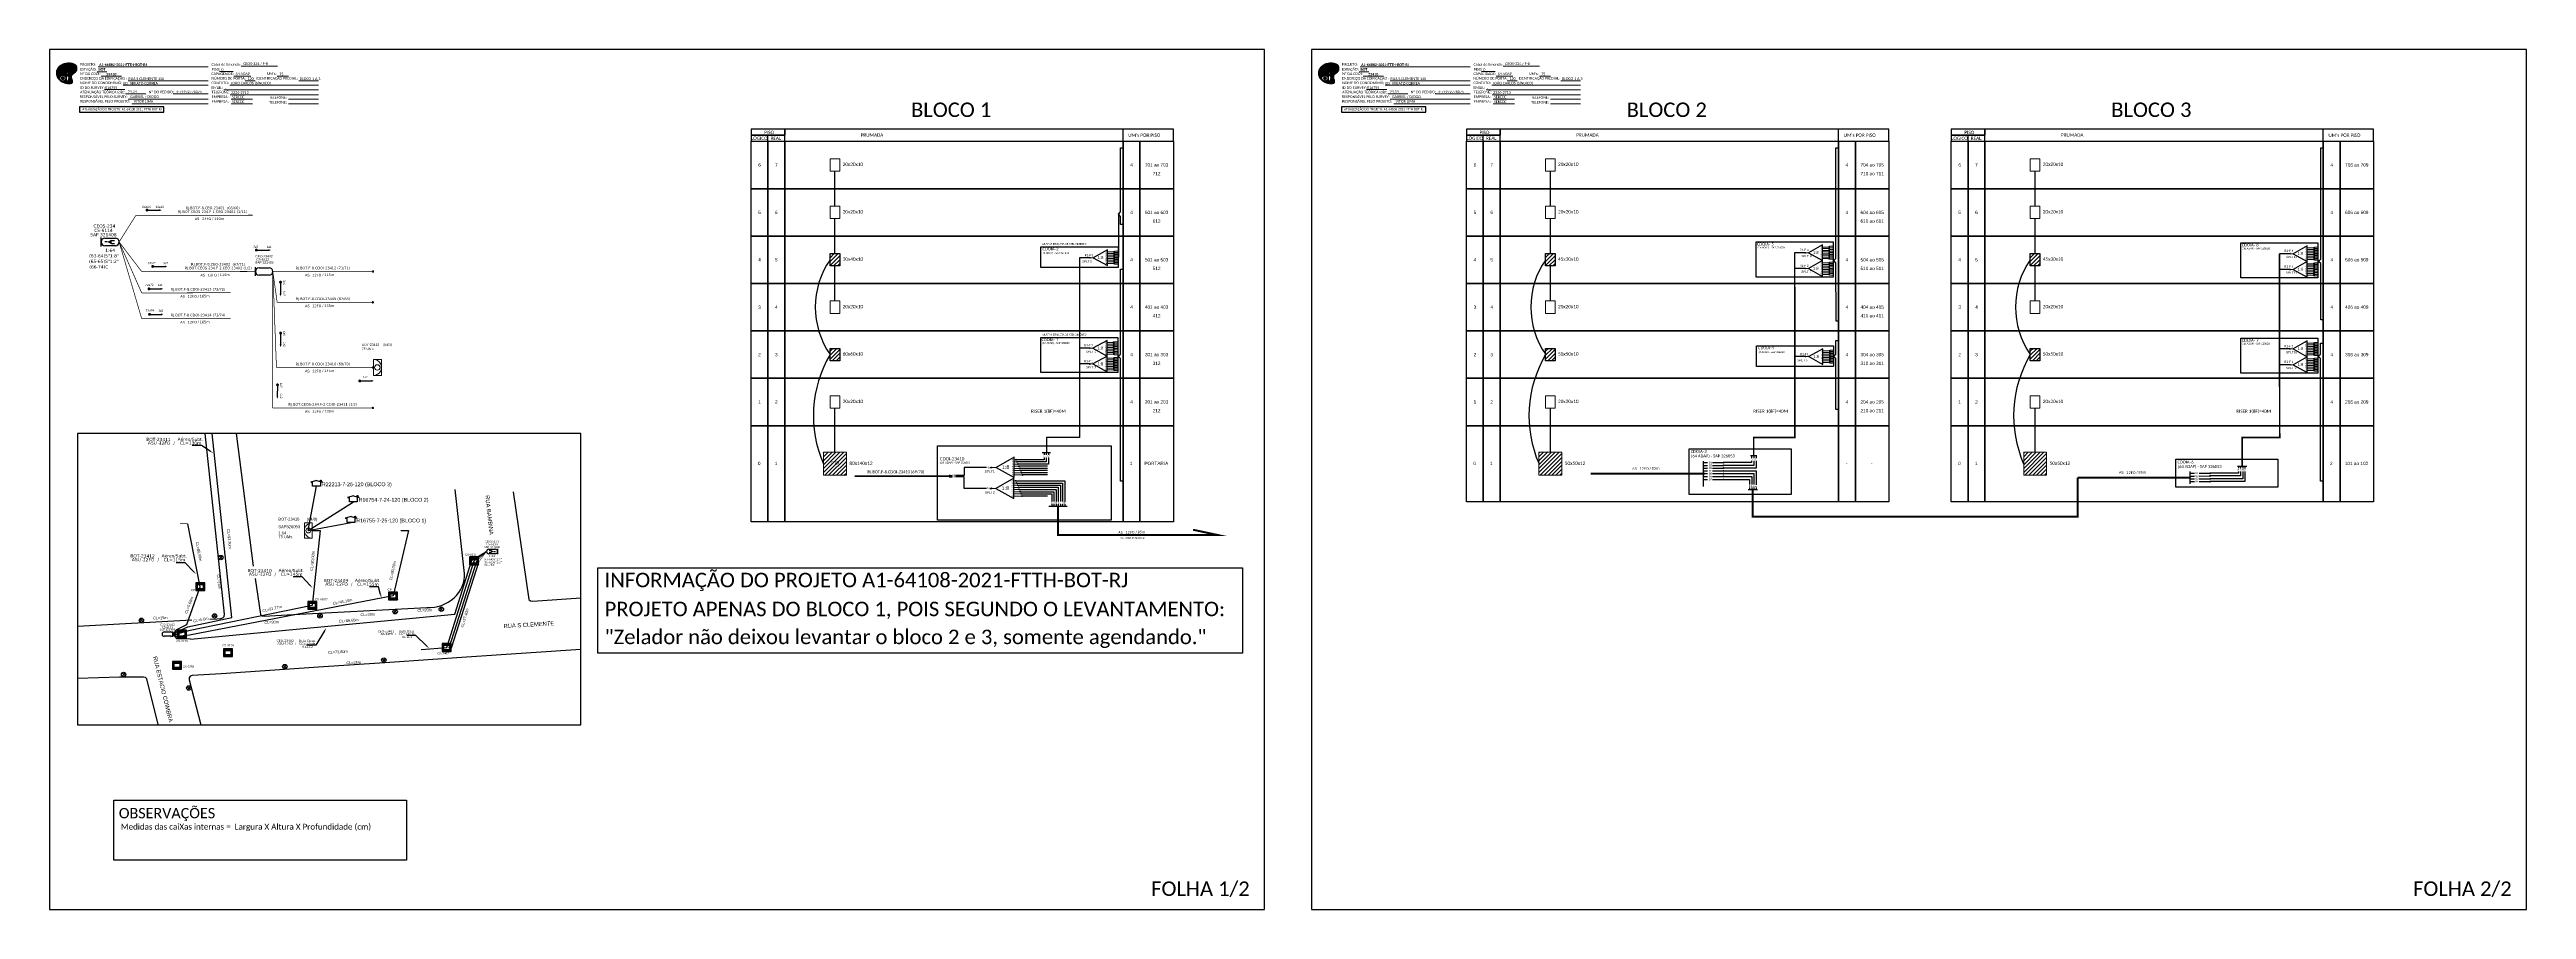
# Model space of a CAD drawing. Extents: x -89 to 1620, y 705 to 1299.
import ezdxf
from ezdxf import colors
from ezdxf.entities.mleader import LeaderData, LeaderLine
from ezdxf.enums import TextEntityAlignment as Align
from ezdxf.math import Vec2, Vec3

# ---------------------------------------------------------------- set-up
doc = ezdxf.new("R2010")
doc.units = 0
for name, color, linetype in [('0 @ 1', 7, 'Continuous'), ('10.1-Caixas Subterrâneas', 5, 'Continuous'), ('20.4-CEOS', 1, 'Continuous'), ('20.5-CEO', 1, 'Continuous'), ('CAP a instalar', 1, 'Continuous'), ('label_cabos', 7, 'Continuous'), ('Legenda', 1, 'Continuous'), ('locais', 7, 'Continuous'), ('QUADRA', 7, 'Continuous'), ('SEGMENTO', 10, 'Continuous'), ('SETA', 7, 'Continuous'), ('surveys', 7, 'Continuous'), ('surveys legendas', 7, 'Continuous')]:
    doc.layers.add(name, color=color, linetype=linetype)
for name, color, linetype, lineweight in [("20.0-LEGENDA DOS CDO'S", 1, 'Continuous', 0), ('20.1-CDO_INTERIOR', 1, 'Continuous', 0), ('20.2-CDO_POSTE', 1, 'Continuous', 5), ('40.1-ETIQUETAS', 1, 'Continuous', 20), ('Segmento Logradouro Texto', 7, 'Continuous', 0)]:
    doc.layers.add(name, color=color, linetype=linetype, lineweight=lineweight)
doc.layers.add('DROP DE CLIENTE', color=140, linetype='Continuous', plot=False)
doc.layers.add('EXTRA', color=50, linetype='Continuous', plot=False)
doc.styles.add('ARIAL', font='arial.ttf')
doc.styles.add('DIGICADE', font='arial.ttf')
doc.styles.add('FTTH', font='arial.ttf')
doc.styles.add('siredit', font='verdana.ttf')
doc.styles.get("Standard").update_dxf_attribs({"font": 'arial.ttf'})
doc.styles.add('WMF-Calibri0', font='calibri.ttf')
doc.styles.add('WMF-Calibri1', font='calibrib.ttf')
doc.linetypes.add('FENCELINE1', pattern='A,0.25,-0.1,[133,ltypeshp.shx,S=0.1,R=0,X=-0.1,Y=0],-0.1,1', length=1.45)
doc.linetypes.add('RESERVA', pattern='A,0.5,-0.15,["RESERVA",Standard,S=0.18,R=0,X=0,Y=-0.1],-1.3', length=1.95)

# ---------------------------------------------------------------- blocks, each defined once
blk = doc.blocks.new('OI')
h = blk.add_hatch(color=40)
edge = h.paths.add_edge_path()
edge.add_spline(control_points=[(4.4, -0.7), (3.9, -1), (3.3, -1.5), (2.8, -2.6), (2.9, -3.5), (3.1, -4.3), (3.3, -4.9), (3.4, -5.4), (3.4, -5.9), (3.2, -6.4), (2.5, -6.6), (1.7, -6.6), (0.6, -6.7), (-0.6, -6.4), (-1.6, -6.1), (-2.8, -5.6), (-3.9, -4.8), (-4.9, -3.7), (-5.3, -2.6), (-5.6, -1.9), (-5.8, -1), (-5.7, 0.5), (-5.1, 2), (-4.1, 3), (-3.3, 3.6), (-2.4, 4.2), (-1.4, 4.4), (-0.6, 4.7), (0.8, 4.9), (2.2, 5), (3.8, 4.6), (4.7, 4.2), (5.4, 3.7), (5.8, 3), (6, 2.2), (6, 1.5), (5.7, 0.6), (5.3, 0.1), (4.9, -0.4), (4.5, -0.6), (4.4, -0.7)], knot_values=[0, 0, 0, 0, 1.60434, 2.417191, 3.427595, 4.282808, 4.776746, 5.304182, 5.888771, 6.258406, 6.858137, 7.79129, 8.986195, 10.124242, 11.187857, 12.242908, 13.953784, 15.414161, 16.515391, 17.349188, 17.675853, 19.552021, 21.515531, 22.568638, 23.63245, 24.621084, 25.782718, 26.745347, 27.142653, 29.870543, 31.004649, 31.921532, 32.709589, 33.801391, 34.042471, 35.192333, 35.971461, 36.628871, 37.254359, 37.836911, 37.836911, 37.836911, 37.836911], degree=3, periodic=0)
h.paths.add_polyline_path([(1.1, -0.9, -1), (0, -0.9, -1)], flags=16)
edge = h.paths.add_edge_path(flags=16)
edge.add_ellipse((0.6, -3.6), major_axis=(-0.02, 1.71), ratio=0.361305, start_angle=0, end_angle=360)
h.paths.add_polyline_path([(-0.4, -3.6, -1), (-3.8, -3.6, -1)], flags=16)
edge = h.paths.add_edge_path(flags=0)
edge.add_ellipse((-2.1, -3.6), major_axis=(0, 0.885), ratio=0.758294, start_angle=0, end_angle=360)
at = {"color": 40}
for centre, radius in [((-2.1, -3.6), 1.72), ((0.5, -0.9), 0.587)]:
    blk.add_circle(centre, radius, dxfattribs=at)
blk.add_ellipse((-2.1, -3.6), major_axis=(0, 0.885), ratio=0.758294, start_param=-3.141592653589792, end_param=3.141592653589792, dxfattribs=at)
blk.add_ellipse((0.6, -3.6), major_axis=(-0.02, 1.71), ratio=0.361305, dxfattribs=at)
at = {"color": 40, "start_tangent": (-0.800898, -0.598801), "end_tangent": (-0.800898, -0.598801)}
blk.add_spline([(4.4, -0.7), (3.2, -1.8), (2.9, -2.5), (2.9, -3.5), (3.1, -4.4), (3.3, -4.8), (3.4, -5.4), (3.4, -6), (3.2, -6.3), (2.7, -6.5), (1.7, -6.6), (0.5, -6.6), (-0.6, -6.4), (-1.6, -6.1), (-2.6, -5.7), (-3.9, -4.7), (-4.9, -3.6), (-5.4, -2.6), (-5.6, -1.8), (-5.7, -1.5), (-5.6, 0.4), (-4.8, 2.2), (-4.1, 3), (-3.3, 3.6), (-2.4, 4.1), (-1.3, 4.5), (-0.4, 4.7), (0, 4.8), (2.7, 4.8), (3.8, 4.5), (4.7, 4.2), (5.3, 3.7), (5.9, 2.7), (5.9, 2.5), (5.9, 1.3), (5.7, 0.6), (5.3, 0.1), (4.8, -0.4), (4.4, -0.7)], degree=3, dxfattribs=at)
blk = doc.blocks.new('CARIMBO')
at = {"color": 7, "lineweight": 0}
for points in [[(35.7, -16.8), (111.6, -16.8)], [(134.5, -16.3), (159.6, -16.3)], [(35.1, -20.1), (41.7, -20.1)], [(37.8, -23.1), (51.8, -23.1)], [(40.1, -32.5), (54.1, -32.5)], [(53, -29.5), (111.6, -29.5)], [(56.4, -26.4), (111.6, -26.4)], [(119.4, -20), (128.9, -20)], [(122.6, -32.7), (187.8, -32.7)], [(126.6, -29.5), (187.8, -29.5)], [(129.5, -23.1), (141.1, -23.1)], [(137.1, -26.4), (144, -26.4)], [(159.4, -23.1), (167.1, -23.1)], [(174.2, -26.4), (187.8, -26.4)], [(54.7, -35.5), (68.6, -35.5)], [(56.4, -39.1), (111.6, -39.1)], [(58.9, -42.3), (111.6, -42.3)], [(126.8, -36), (187.8, -36)], [(127.5, -39.1), (142.3, -39.1)], [(127.5, -42.3), (142.3, -42.3)], [(167.1, -39.1), (187.8, -39.1)], [(167.1, -42.3), (187.8, -42.3)]]:
    blk.add_lwpolyline(points, dxfattribs=at)
at = {"color": 7, "xscale": 1.213923925163967, "yscale": 1.213923925163967, "zscale": 1.213923925163967, "rotation": 0.1532896023949059}
blk.add_blockref('OI', (13.9, -20.2), dxfattribs=at)
at = {"color": 7, "lineweight": 0, "style": 'WMF-Calibri0'}
for s, height, p in [('PROJETO:', 1.79, (23.3, -16)), ('ESTAÇÃO:', 1.79, (23.3, -19.3)), ('Caixa de Emenda:', 1.793, (114, -16)), ('ATENUAÇÃO TEÓRICA (dB):', 1.793, (23.3, -35.1)), ('Nº DA CDOI:', 1.793, (23.3, -22.4)), ('ENDEREÇO DA EDIFICAÇÃO :', 1.793, (23.3, -25.6)), ('NOME DO CONDOMÍNIO:', 1.793, (23.3, -28.7)), ('ID DO SURVEY:', 1.793, (23.3, -32)), ('CAPACIDADE:', 1.793, (113.9, -22.4)), ('CONTATO:', 1.79, (113.9, -28.7)), ('NÚMERO DE PORTA:', 1.793, (113.9, -25.6)), ('EMAIL:', 1.79, (113.9, -32)), ('TELEFONE:', 1.79, (114.1, -35.1)), ('PISO:', 1.79, (114.1, -19.3)), ('IDENTIFICAÇÃO PREDIAL:', 1.793, (145, -25.6)), ("UM's:", 1.79, (152.2, -22.4)), ('RESPONSÁVEL PELO SURVEY:', 1.793, (23, -38.3)), ('RESPONSÁVEL PELO PROJETO:', 1.793, (23.3, -41.4)), ('EMPRESA:', 1.79, (114.1, -38.3)), ('EMPRESA:', 1.79, (114.1, -41.6)), ('TELEFONE:', 1.79, (153.7, -38.8)), ('TELEFONE:', 1.79, (153.7, -42.1))]:
    blk.add_text(s, height=height, dxfattribs=at).set_placement(p)
at = {"color": 7, "lineweight": 0, "flags": 8}
for tag, p, style in [('PROJ', (36.5, -16.1), 'WMF-Calibri1'), ('CEOS-XX', (135.9, -15.5), 'WMF-Calibri0'), ('EST', (35.9, -19.4), 'WMF-Calibri1'), ('_ID_', (40.4, -31.9), 'WMF-Calibri0'), ('NOME_DO_COND.', (53.2, -29), 'WMF-Calibri0'), ('O_POTEN', (56.1, -34.7), 'WMF-Calibri0'), ('LOGRADOURO', (56.6, -25.9), 'WMF-Calibri0'), ('PISO_PTR', (120.8, -19.4), 'WMF-Calibri0'), ('EMAIL', (123.3, -32.1), 'WMF-Calibri0'), ('NOME_DO_CONTATO', (127.3, -28.9), 'WMF-Calibri0'), ('TELEFONE', (127.5, -35.4), 'WMF-Calibri0'), ('CAPAC.', (130.7, -22.5), 'WMF-Calibri0'), ('N°', (138.8, -25.8), 'WMF-Calibri0'), ("UC'S", (160.8, -22.5), 'WMF-Calibri0'), ('N°PREDIO', (174.9, -25.8), 'WMF-Calibri0'), ('RES_SURVEY', (57.8, -38.2), 'WMF-Calibri0'), ('RES_PROJ', (60.3, -41.5), 'WMF-Calibri0'), ('EMP_RESP_SURVEY', (128.2, -38.5), 'WMF-Calibri0'), ('EMP_RESP_PROJ', (128.2, -41.7), 'WMF-Calibri0'), ('CONT_RESP_SURVEY', (167.8, -38.5), 'WMF-Calibri0'), ('CONT_RESP_PROJ', (167.8, -41.7), 'WMF-Calibri0')]:
    blk.add_attdef(tag, p, '', height=1.79, dxfattribs=dict(at, style=style))
at = {"color": 7, "lineweight": 0, "style": 'WMF-Calibri1', "flags": 8}
blk.add_attdef("N° CDO'S", text='', height=1.79, dxfattribs=at).set_placement((44.8, -22.7), align=Align.CENTER)
blk = doc.blocks.new('ETIQUETA_RS5F')
at = {"layer": '40.1-ETIQUETAS', "color": 0, "style": 'siredit'}
blk.add_text('/', height=1.5, dxfattribs=at).set_placement((1.6, -2), align=Align.MIDDLE_RIGHT)
for tag, p in [('ETIQUETA_R_SECUNDARIA', (1.2, 2.1)), ('ETIQUETA_R_PRIMARIA', (1.2, 4.1)), ('F_ATIVAS/F_MORTAS', (1.1, -4.2))]:
    blk.add_attdef(tag, text='', height=1.5, dxfattribs=at).set_placement(p, align=Align.MIDDLE_CENTER)
for tag, p in [('TIPO_CABO', (-6.6, -2.1)), ('CAP_CABO', (0.4, -2.1))]:
    blk.add_attdef(tag, text='', height=1.5, dxfattribs=at).set_placement(p, align=Align.MIDDLE_RIGHT)
for tag, p in [('FUSÃO_1', (0.8, -8.4)), ('FUSÃO_2', (0.8, -10.6)), ('FUSÃO_3', (0.8, -12.9)), ('FUSÃO_4', (0.8, -15.1)), ('FUSÃO_5', (0.8, -17.2))]:
    blk.add_attdef(tag, text='', height=1.5, dxfattribs=at).set_placement(p, align=Align.CENTER)
blk.add_attdef('METROS', text='', height=1.5, dxfattribs=at).set_placement((2.1, -2), align=Align.MIDDLE_LEFT)
blk = doc.blocks.new('CDOE-TEXTO PADRÃO')
at = {"layer": "20.0-LEGENDA DOS CDO'S", "color": 0, "style": 'ARIAL'}
for tag, p in [('CDO_N', (0.5, 7.4)), ('CORDOALHA', (0.5, 4.3)), ('SAP', (0.5, 1.7)), ('SPLITER_1', (0.6, -0.9)), ('SPLITER_2', (0.6, -3.5)), ('(XX-XX_F)S', (0.5, -8.3)), ('(XX-XX_L)S', (0.5, -10.8)), ('UMS', (0.5, -13.1))]:
    blk.add_attdef(tag, p, '', height=1.7, rotation=0.118, dxfattribs=at)
blk.add_attdef('FIBRAS_UTILIZADAS', text='', height=1.7, rotation=0.118, dxfattribs=at).set_placement((19.8, 7.4), align=Align.CENTER)
blk = doc.blocks.new('CEOS_RP_CT_DRT')
at = {"layer": '20.4-CEOS', "color": 0}
for p, q in [((-4.54, 1.19), (-1.19, 1.19)), ((-1.19, -1.19), (-4.54, -1.19))]:
    blk.add_line(p, q, dxfattribs=at)
for points in [[(-5.73, -1.43), (-5.73, 1.44)], [(-3.79, 0), (-4.59, 0)], [(-2.47, 0.48), (-1.45, 0.48)], [(-2.47, -0.52), (-1.45, -0.52)]]:
    blk.add_lwpolyline(points, dxfattribs=at)
blk.add_lwpolyline([(-3.79, 0, 0, 1.47, 0), (-2.41, 0, 1.47, 1.47, 0)], format="xyseb", dxfattribs=at)
for centre, start, end in [((-4.54, 0), 90, 270), ((-1.19, 0), 270, 90)]:
    blk.add_arc(centre, 1.19, start, end, dxfattribs=at)
at = {"layer": '20.4-CEOS', "color": 7, "style": 'siredit'}
for tag, p in [('Nº_DA_CEOS', (-2.86, 5.6)), ('LOCAL', (-2.86, 4.24)), ('SAP', (-2.86, 2.78)), ('RACIO_SPLITAGEM', (-2.86, -1.88)), ('FIBRAS_SPLITTER', (-2.86, -3.58)), ('RESERVA_FINAIS', (-2.86, -6.39)), ('FIBRAS_TOP_C', (-2.86, -5.08))]:
    blk.add_attdef(tag, text='', height=1.01, dxfattribs=at).set_placement(p, align=Align.TOP_CENTER)
blk = doc.blocks.new('SURVEY_SURVEY')
for p, q in [((0, 0.0000152), (-0.0000151, 0.0000108)), ((-0.0000151, 0.0000108), (-0.0000104, 0.0000108)), ((-0.0000103, 0), (-0.0000103, 0.0000108)), ((0.0000103, 0), (-0.0000103, 0)), ((0, 0.0000152), (0.0000151, 0.0000108)), ((0.0000101, 0.0000159), (0.0000117, 0.0000159)), ((0.0000101, 0.0000123), (0.0000101, 0.0000159)), ((0.0000151, 0.0000108), (0.0000103, 0.0000108)), ((0.0000103, 0.0000108), (0.0000103, 0)), ((0.0000117, 0.0000159), (0.0000117, 0.0000119))]:
    blk.add_line(p, q)
blk = doc.blocks.new('*X59')
at = {"color": 0, "linetype": 'Continuous'}
for p, q in [((-1.25, 0.34099), (-0.49099, 1.1)), ((-1.25, 0.517767), (-0.667767, 1.1)), ((-1.25, 0.694544), (-0.844544, 1.1)), ((-1.25, 0.87132), (-1.02132, 1.1)), ((-1.25, 1.048097), (-1.198097, 1.1)), ((-1.25, 0.164214), (-0.8035, 0.610714)), ((-1.25, -0.012563), (-0.8035, 0.433937)), ((-1.25, -0.18934), (-0.8035, 0.25716)), ((-1.25, -0.366117), (-0.8035, 0.080383)), ((-0.789214, 0.625), (-0.314214, 1.1)), ((-0.612437, 0.625), (-0.137437, 1.1)), ((-0.43566, 0.625), (0.03934, 1.1)), ((-0.258883, 0.625), (0.216117, 1.1)), ((-0.082107, 0.625), (0.392893, 1.1)), ((0.09467, 0.625), (0.56967, 1.1)), ((0.271447, 0.625), (0.746447, 1.1)), ((0.448223, 0.625), (0.923223, 1.1)), ((0.625, 0.625), (1.1, 1.1)), ((0.801777, 0.625), (1.25, 1.073223)), ((0.8035, 0.449947), (1.25, 0.896447)), ((0.8035, 0.27317), (1.25, 0.71967)), ((0.8035, 0.096393), (1.25, 0.542893)), ((0.8035, -0.080383), (1.25, 0.366117)), ((0.8035, -0.25716), (1.25, 0.18934)), ((0.8035, -0.433937), (1.25, 0.012563)), ((-1.25, -0.542893), (-0.8035, -0.096393)), ((-1.25, -0.71967), (-0.8035, -0.27317)), ((-1.25, -0.896447), (-0.8035, -0.449947)), ((-1.25, -1.073223), (-0.801777, -0.625)), ((-1.1, -1.1), (-0.625, -0.625)), ((-0.923223, -1.1), (-0.448223, -0.625)), ((-0.746447, -1.1), (-0.271447, -0.625)), ((-0.56967, -1.1), (-0.09467, -0.625)), ((-0.392893, -1.1), (0.082107, -0.625)), ((-0.216117, -1.1), (0.258883, -0.625)), ((-0.03934, -1.1), (0.43566, -0.625)), ((0.137437, -1.1), (0.612437, -0.625)), ((0.314214, -1.1), (0.789214, -0.625)), ((0.49099, -1.1), (1.25, -0.34099)), ((0.667767, -1.1), (1.25, -0.517767)), ((0.8035, -0.610714), (1.25, -0.164214)), ((0.844544, -1.1), (1.25, -0.694544)), ((1.02132, -1.1), (1.25, -0.87132)), ((1.198097, -1.1), (1.25, -1.048097))]:
    blk.add_line(p, q, dxfattribs=at)
blk = doc.blocks.new('MANHOLE_MQ')
at = {"color": 0, "linetype": 'Continuous'}
for p, q in [((0.0000062, 0.0000057), (-0.0000063, 0.0000057)), ((-0.0000063, 0.0000057), (-0.0000063, -0.0000053)), ((-0.000004, 0.0000033), (0.000004, 0.0000033)), ((-0.000004, -0.0000029), (-0.000004, 0.0000033)), ((0.000004, 0.0000033), (0.000004, -0.0000029)), ((0.0000062, -0.0000053), (0.0000062, 0.0000057)), ((-0.0000063, -0.0000053), (0.0000062, -0.0000053)), ((0.000004, -0.0000029), (-0.000004, -0.0000029)), ((0.000004, -0.0000029), (0.000004, -0.0000029))]:
    blk.add_line(p, q, dxfattribs=at)
at = {"color": 0, "linetype": 'Continuous', "xscale": 5e-06, "yscale": 5e-06, "zscale": 1e-05}
blk.add_blockref('*X59', (0, 0.0000002), dxfattribs=at)
blk = doc.blocks.new('*U88')
at = {"layer": '20.4-CEOS', "color": 7, "style": 'siredit'}
for tag, p in [('FIBRAS_SPLITTER', (0, 0)), ('FIBRAS_TOP_C', (0, -4.1)), ('RESERVA_FINAIS', (0, -5.5))]:
    blk.add_attdef(tag, p, '', height=1.01, dxfattribs=at)
for tag, p, flags in [('ID_ATIVIDADE', (0, -6.8), 3), ('FATOR', (0, -8.1), 1), ('QTDE', (0, -9.4), 1), ('FID', (0, -10.7), 1)]:
    blk.add_attdef(tag, p, '', height=1.01, dxfattribs=dict(at, flags=flags))
blk = doc.blocks.new('*U89')
at = {"layer": '20.4-CEOS', "color": 7, "style": 'siredit'}
blk.add_attdef('FIBRAS_SPLITTER', (0, 0), '', height=1.01, dxfattribs=at)
for tag, p, flags in [('ID_ATIVIDADE', (0, -1.5), 3), ('FATOR', (0, -2.8), 3), ('QTDE', (0, -4.1), 1), ('FID', (0, -5.4), 1)]:
    blk.add_attdef(tag, p, '', height=1.01, dxfattribs=dict(at, flags=flags))
blk = doc.blocks.new('Inst CB DT OCUP CFOA-SM-ASU-120-S-12')
at = {"layer": 'label_cabos', "color": 0, "style": 'siredit'}
for tag, flags, p in [('ID_ATIVIDADE', 3, (1.3, 2.7)), ('FATOR', 1, (11.6, 2.6))]:
    blk.add_attdef(tag, text='', height=1, rotation=359.69, dxfattribs=dict(at, flags=flags)).set_placement(p, align=Align.MIDDLE_CENTER)
for tag, p in [('TIPO_CABO', (1.3, 0)), ('DESTINO_CABO', (3.1, 1.3)), ('CABO', (4.7, -0.1)), ('/', (7.7, -0.1)), ('LANCE', (10.9, 0)), ('TIPO_CABO', (13.1, 1.2)), ('UND', (16, 0)), ('FID', (13.1, -1.4))]:
    blk.add_attdef(tag, text='', height=1, rotation=359.69, dxfattribs=at).set_placement(p, align=Align.MIDDLE_CENTER)
blk.add_attdef('QTDE', (12.4, -0.5), '', height=1, rotation=359.69, dxfattribs=at)
blk = doc.blocks.new('LEGENDA DOS CABOS')
at = {"layer": 'EXTRA', "color": 0, "style": 'siredit'}
for tag, p in [('ID', (4.6, 0.97)), ('XX', (9.03, 0.97))]:
    blk.add_attdef(tag, text='', height=0.48, rotation=359.69001, dxfattribs=at).set_placement(p, align=Align.MIDDLE_CENTER)
at = {"layer": 'Legenda', "color": 0, "style": 'siredit'}
for tag, p in [('TIPO_CABO', (1.31, 0)), ('CABO', (4.69, -0.05)), ('/', (6.81, -0.05)), ('METROS', (10.03, -0.05))]:
    blk.add_attdef(tag, text='', height=0.8, rotation=359.69001, dxfattribs=at).set_placement(p, align=Align.MIDDLE_CENTER)
blk = doc.blocks.new('Inst CB DT OCUP CFOA-SM-AS-80-TS-24')
at = {"layer": 'label_cabos', "color": 0, "style": 'siredit'}
for tag, flags, p in [('ID_ATIVIDADE', 3, (1.3, 2.7)), ('FATOR', 1, (11.6, 2.6))]:
    blk.add_attdef(tag, text='', height=1, rotation=359.69, dxfattribs=dict(at, flags=flags)).set_placement(p, align=Align.MIDDLE_CENTER)
for tag, p in [('DESTINO_CABO', (3.1, 1.3)), ('TIPO_CABO', (1.8, 0)), ('CABO', (4.7, -0.1)), ('/', (7.7, -0.1)), ('LANCE', (10.9, 0)), ('TIPO_CABO', (13.1, 1.2)), ('UND', (16, 0)), ('FID', (13.1, -1.4))]:
    blk.add_attdef(tag, text='', height=1, rotation=359.69, dxfattribs=at).set_placement(p, align=Align.MIDDLE_CENTER)
blk.add_attdef('QTDE', (12.4, -0.5), '', height=1, rotation=359.69, dxfattribs=at)
blk = doc.blocks.new('SPLT_1-8_SC-APC')
at = {"color": 1, "lineweight": 0}
blk.add_lwpolyline([(-17, -7.5), (-19.3, -7.5)], dxfattribs=at)
at = {"color": 1}
blk.add_lwpolyline([(-7.4, -2.1), (-17, -7.5), (-7.4, -13), (-7.4, -2.1)], dxfattribs=at)
at = {"color": 3, "lineweight": 0}
for points in [[(-3, -3.5), (-7.4, -3.5)], [(-7.4, -4.7), (-3, -4.7)], [(-7.4, -5.8), (-3, -5.8)], [(-7.4, -7), (-3, -7)], [(-7.4, -8.1), (-3, -8.1)], [(-7.4, -9.3), (-3, -9.3)], [(-7.4, -10.4), (-3, -10.4)], [(-7.4, -11.6), (-3, -11.6)], [(-2.4, -3), (-2.4, -4)], [(-2.4, -3), (0, -3)], [(-2.4, -4), (0, -4)], [(-2.4, -4.2), (-2.4, -5.2)], [(-2.4, -4.2), (0, -4.2)], [(-2.4, -5.2), (0, -5.2)], [(-2.4, -5.3), (-2.4, -6.3)], [(-2.4, -5.3), (0, -5.3)], [(-2.4, -6.3), (0, -6.3)], [(-2.4, -6.5), (-2.4, -7.5)], [(-2.4, -6.5), (0, -6.5)], [(-2.4, -7.5), (0, -7.5)], [(-2.4, -7.6), (-2.4, -8.6)], [(-2.4, -7.6), (0, -7.6)], [(-2.4, -8.6), (0, -8.6)], [(-2.4, -8.8), (-2.4, -9.8)], [(-2.4, -8.8), (0, -8.8)], [(-2.4, -9.8), (0, -9.8)], [(-2.4, -9.9), (-2.4, -10.9)], [(-2.4, -9.9), (0, -9.9)], [(-2.4, -10.9), (0, -10.9)], [(-2.4, -11.1), (-2.4, -12.1)], [(-2.4, -11.1), (0, -11.1)], [(-2.4, -12.1), (0, -12.1)]]:
    blk.add_lwpolyline(points, dxfattribs=at)
for points in [[(-3, -3.2), (-2.4, -3.2), (-2.4, -3.8), (-3, -3.8)], [(-3, -4.4), (-2.4, -4.4), (-2.4, -5), (-3, -5)], [(-3, -5.5), (-2.4, -5.5), (-2.4, -6.1), (-3, -6.1)], [(-3, -6.7), (-2.4, -6.7), (-2.4, -7.3), (-3, -7.3)], [(-3, -7.8), (-2.4, -7.8), (-2.4, -8.4), (-3, -8.4)], [(-3, -9), (-2.4, -9), (-2.4, -9.6), (-3, -9.6)], [(-3, -10.1), (-2.4, -10.1), (-2.4, -10.7), (-3, -10.7)], [(-3, -11.3), (-2.4, -11.3), (-2.4, -11.9), (-3, -11.9)]]:
    blk.add_lwpolyline(points, close=True, dxfattribs=at)
at = {"color": 1, "style": 'ARIAL'}
for s, height, p in [('1:8', 2, (-13.9, -8.4)), ('S1', 0.75, (-8.7, -3.8)), ('S2', 0.75, (-8.7, -5)), ('S3', 0.75, (-8.7, -6.2)), ('S4', 0.75, (-8.7, -7.4)), ('S5', 0.75, (-8.7, -8.6)), ('S6', 0.75, (-8.7, -9.7)), ('S7', 0.75, (-8.7, -10.8)), ('S8', 0.75, (-8.7, -11.9))]:
    blk.add_text(s, height=height, dxfattribs=at).set_placement(p)

msp = doc.modelspace()

# ---------------------------------------------------------------- hatches: boundary and pattern name
h = msp.add_hatch()
h.set_pattern_fill('ANSI31', color=1, scale=0.6)
h.set_pattern_definition([(45, (-82.1356, 173.7744), (-1.3470384, 1.3470384), [])])
h.paths.add_polyline_path([(456.1, 1084), (456.1, 1092.6), (449.4, 1092.6), (449.4, 1084)])
h.paths.add_polyline_path([(456.1, 1158.1), (449.4, 1158.1), (449.4, 1149.5), (456.1, 1149.5)])
h = msp.add_hatch(color=7)
h.dxf.hatch_style = 1
edge = h.paths.add_edge_path()
edge.add_arc((628.9, 1155.2), 0.256, 0, 360)
h = msp.add_hatch()
h.set_pattern_fill('ANSI31', color=1, scale=0.6)
h.set_pattern_definition([(45, (411.6864, 173.7744), (-1.3470384, 1.3470384), [])])
h.paths.add_polyline_path([(949.9, 1084), (949.9, 1092.6), (943.3, 1092.6), (943.3, 1084)])
h.paths.add_polyline_path([(949.9, 1158.1), (943.3, 1158.1), (943.3, 1149.5), (949.9, 1149.5)])
h = msp.add_hatch(color=3)
h.dxf.hatch_style = 1
edge = h.paths.add_edge_path()
edge.add_arc((1122.5, 1158.6), 0.256, 0, 360)
h = msp.add_hatch(color=3)
h.dxf.hatch_style = 1
edge = h.paths.add_edge_path()
edge.add_arc((1122.5, 1147.7), 0.256, 0, 360)
h = msp.add_hatch()
h.set_pattern_fill('ANSI31', color=1, scale=0.6)
h.set_pattern_definition([(45, (746.2662, 173.7744), (-1.3470384, 1.3470384), [])])
h.paths.add_polyline_path([(1284.5, 1084), (1284.5, 1092.6), (1277.8, 1092.6), (1277.8, 1084)])
h.paths.add_polyline_path([(1284.5, 1158.1), (1277.8, 1158.1), (1277.8, 1149.5), (1284.5, 1149.5)])
h = msp.add_hatch(color=3)
h.dxf.hatch_style = 1
edge = h.paths.add_edge_path()
edge.add_arc((1457.1, 1158), 0.256, 0, 360)
h = msp.add_hatch(color=3)
h.dxf.hatch_style = 1
edge = h.paths.add_edge_path()
edge.add_arc((1457.1, 1147.1), 0.256, 0, 360)
h = msp.add_hatch(color=7)
h.dxf.hatch_style = 1
edge = h.paths.add_edge_path()
edge.add_arc((628.7, 1092.7), 0.256, 0, 360)
h = msp.add_hatch(color=7)
h.dxf.hatch_style = 1
edge = h.paths.add_edge_path()
edge.add_arc((628.7, 1081.8), 0.256, 0, 360)
h = msp.add_hatch(color=3)
h.dxf.hatch_style = 1
edge = h.paths.add_edge_path()
edge.add_arc((1122.7, 1086.9), 0.256, 0, 360)
h = msp.add_hatch(color=3)
h.dxf.hatch_style = 1
edge = h.paths.add_edge_path()
edge.add_arc((1457.1, 1092.2), 0.256, 0, 360)
h = msp.add_hatch(color=3)
h.dxf.hatch_style = 1
edge = h.paths.add_edge_path()
edge.add_arc((1457.1, 1081.3), 0.256, 0, 360)
h = msp.add_hatch()
h.set_pattern_fill('ANSI31', color=1, scale=0.6)
h.set_pattern_definition([(45, (-331.7493, 3692.0763), (-1.3470384, 1.3470384), [])])
h.paths.add_polyline_path([(460.7, 1005), (460.7, 1020.8), (444.9, 1020.8), (444.9, 1005)])
h.paths.add_polyline_path([(449.6, 1011.6), (456.4, 1011.6), (456.4, 1015.1), (449.6, 1015.1)], flags=24)
h = msp.add_hatch(color=3)
h.dxf.hatch_style = 1
edge = h.paths.add_edge_path()
edge.add_arc((560.9, 1010.3), 0.282, 0, 360)
h = msp.add_hatch(color=3)
h.dxf.hatch_style = 1
edge = h.paths.add_edge_path()
edge.add_arc((577.7, 1015.7), 0.314, 0, 360)
h = msp.add_hatch(color=3)
h.dxf.hatch_style = 1
edge = h.paths.add_edge_path()
edge.add_arc((578.4, 1014.2), 0.314, 0, 360)
h = msp.add_hatch(color=3)
h.dxf.hatch_style = 1
edge = h.paths.add_edge_path()
edge.add_arc((579, 1012.7), 0.314, 0, 360)
h = msp.add_hatch(color=3)
h.dxf.hatch_style = 1
edge = h.paths.add_edge_path()
edge.add_arc((579.7, 1011.2), 0.314, 0, 360)
h = msp.add_hatch(color=3)
h.dxf.hatch_style = 1
edge = h.paths.add_edge_path()
edge.add_arc((580.3, 1009.7), 0.314, 0, 360)
h = msp.add_hatch()
h.set_pattern_fill('ANSI31', color=1, scale=0.6)
h.set_pattern_definition([(45, (162.0727, 3692.0763), (-1.3470384, 1.3470384), [])])
h.paths.add_polyline_path([(954.5, 1005), (954.5, 1020.8), (938.7, 1020.8), (938.7, 1005)])
h = msp.add_hatch(color=3)
h.dxf.hatch_style = 1
edge = h.paths.add_edge_path()
edge.add_arc((1066.1, 1013.7), 0.32, 0, 360)
h = msp.add_hatch(color=3)
h.dxf.hatch_style = 1
edge = h.paths.add_edge_path()
edge.add_arc((1066.1, 1011.8), 0.32, 0, 360)
h = msp.add_hatch(color=3)
h.dxf.hatch_style = 1
edge = h.paths.add_edge_path()
edge.add_arc((1066.1, 1009.9), 0.32, 0, 360)
h = msp.add_hatch()
h.set_pattern_fill('ANSI31', color=1, scale=0.6)
h.set_pattern_definition([(45, (496.6525, 3692.0763), (-1.3470384, 1.3470384), [])])
h.paths.add_polyline_path([(1289.1, 1005), (1289.1, 1020.8), (1273.3, 1020.8), (1273.3, 1005)])
h = msp.add_hatch(color=3)
h.dxf.hatch_style = 1
edge = h.paths.add_edge_path()
edge.add_arc((560.9, 995.9), 0.282, 0, 360)
h = msp.add_hatch(color=3)
h.dxf.hatch_style = 1
edge = h.paths.add_edge_path()
edge.add_arc((577.5, 1001.1), 0.314, 0, 360)
h = msp.add_hatch(color=3)
h.dxf.hatch_style = 1
edge = h.paths.add_edge_path()
edge.add_arc((578.1, 999.6), 0.314, 0, 360)
h = msp.add_hatch(color=3)
h.dxf.hatch_style = 1
edge = h.paths.add_edge_path()
edge.add_arc((578.8, 998.1), 0.314, 0, 360)
h = msp.add_hatch(color=3)
h.dxf.hatch_style = 1
edge = h.paths.add_edge_path()
edge.add_arc((579.4, 996.6), 0.314, 0, 360)
h = msp.add_hatch(color=3)
h.dxf.hatch_style = 1
edge = h.paths.add_edge_path()
edge.add_arc((580.1, 995.1), 0.314, 0, 360)
h = msp.add_hatch(color=3)
h.dxf.hatch_style = 1
edge = h.paths.add_edge_path()
edge.add_arc((580.7, 993.6), 0.314, 0, 360)
h = msp.add_hatch(color=3)
h.dxf.hatch_style = 1
edge = h.paths.add_edge_path()
edge.add_arc((581, 1008.2), 0.314, 0, 360)
h = msp.add_hatch(color=3)
h.dxf.hatch_style = 1
edge = h.paths.add_edge_path()
edge.add_arc((581.4, 992.1), 0.314, 0, 360)
h = msp.add_hatch(color=3)
h.dxf.hatch_style = 1
edge = h.paths.add_edge_path()
edge.add_arc((581.6, 1006.7), 0.314, 0, 360)
h = msp.add_hatch(color=3)
h.dxf.hatch_style = 1
edge = h.paths.add_edge_path()
edge.add_arc((582.3, 1005.2), 0.314, 0, 360)
h = msp.add_hatch(color=3)
h.dxf.hatch_style = 1
edge = h.paths.add_edge_path()
edge.add_arc((1066.1, 1008), 0.32, 0, 360)
h = msp.add_hatch(color=3)
h.dxf.hatch_style = 1
edge = h.paths.add_edge_path()
edge.add_arc((1066.1, 1006.1), 0.32, 0, 360)
h = msp.add_hatch(color=3)
h.dxf.hatch_style = 1
edge = h.paths.add_edge_path()
edge.add_arc((1066.1, 1004.2), 0.32, 0, 360)
h = msp.add_hatch(color=3)
h.dxf.hatch_style = 1
edge = h.paths.add_edge_path()
edge.add_arc((1066.1, 1002), 0.32, 0, 360)
h = msp.add_hatch(color=3)
h.dxf.hatch_style = 1
edge = h.paths.add_edge_path()
edge.add_arc((1402.1, 1006.3), 0.32, 0, 360)
h = msp.add_hatch(color=3)
h.dxf.hatch_style = 1
edge = h.paths.add_edge_path()
edge.add_arc((1402.1, 1004.5), 0.32, 0, 360)
h = msp.add_hatch(color=3)
h.dxf.hatch_style = 1
edge = h.paths.add_edge_path()
edge.add_arc((1402.1, 1002.5), 0.32, 0, 360)
h = msp.add_hatch(color=3)
h.dxf.hatch_style = 1
edge = h.paths.add_edge_path()
edge.add_arc((1402.1, 1000.6), 0.32, 0, 360)
h = msp.add_hatch(color=3)
h.dxf.hatch_style = 1
edge = h.paths.add_edge_path()
edge.add_arc((582, 990.6), 0.314, 0, 360)

# ---------------------------------------------------------------- linework, layer by layer
at = {"color": 3}
msp.add_line((531.8, 1004.9), (533.8, 1004.9), dxfattribs=at)
at = {"color": 2}
for p, q in [((541.9, 1003.8), (536, 1003.8)), ((541.9, 995.9), (541.9, 1003.8)), ((557.5, 995.9), (541.9, 995.9))]:
    msp.add_line(p, q, dxfattribs=at)
for points in [[(-89.3, 705), (749.2, 705), (749.2, 1299), (-89.3, 1299), (-89.3, 705)], [(781.7, 705), (1620.3, 705), (1620.3, 1299), (781.7, 1299), (781.7, 705)], [(406.5, 1235.7), (406.5, 1239.8)], [(418.1, 1235.7), (686.4, 1235.7), (686.4, 1243.9), (418.1, 1243.9), (418.1, 1243.9), (418.1, 1239.8)], [(651.7, 1235.7), (651.7, 1243.9)], [(900.3, 1235.7), (900.3, 1239.8)], [(911.9, 1235.7), (1180.2, 1235.7), (1180.2, 1243.9), (911.9, 1243.9), (911.9, 1243.9), (911.9, 1239.8)], [(1145.5, 1235.7), (1145.5, 1243.9)], [(1234.9, 1235.7), (1234.9, 1239.8)], [(1246.5, 1235.7), (1514.8, 1235.7), (1514.8, 1243.9), (1246.5, 1243.9), (1246.5, 1243.9), (1246.5, 1239.8)], [(1480.1, 1235.7), (1480.1, 1243.9)], [(1052.2, 1011.8), (1052.2, 1010.9)], [(1052.2, 1009.9), (1055.1, 1009.9)], [(1058.5, 1009.9), (1066.1, 1009.9), (1066.1, 1009.9)], [(1388.2, 1004.4), (1388.2, 1003.5)], [(1388.2, 1002.5), (1391.1, 1002.5)], [(1394.5, 1002.5), (1402.1, 1002.5), (1402.1, 1002.5)]]:
    msp.add_lwpolyline(points)
at = {"color": 7, "lineweight": 0}
for points in [[(-4, 1268.3), (20.1, 1268.3)], [(867.1, 1268.3), (891.2, 1268.3)], [(631.1, 1155.2), (628.9, 1155.2)], [(645.1, 1159.3), (640.8, 1159.3)], [(640.8, 1158.1), (645.1, 1158.1)], [(640.8, 1157), (645.1, 1157)], [(640.8, 1155.8), (645.1, 1155.8)], [(640.8, 1154.6), (645.1, 1154.6)], [(640.8, 1153.5), (645.1, 1153.5)], [(640.8, 1152.3), (645.1, 1152.3)], [(640.8, 1151.2), (645.1, 1151.2)], [(645.7, 1159.8), (645.7, 1158.8)], [(645.7, 1159.8), (648.1, 1159.8)], [(645.7, 1158.8), (648.1, 1158.8)], [(645.7, 1158.6), (645.7, 1157.6)], [(645.7, 1158.6), (648.1, 1158.6)], [(645.7, 1157.6), (648.1, 1157.6)], [(645.7, 1157.4), (645.7, 1156.5)], [(645.7, 1157.4), (648.1, 1157.4)], [(645.7, 1156.5), (648.1, 1156.5)], [(645.7, 1156.3), (645.7, 1155.3)], [(645.7, 1156.3), (648.1, 1156.3)], [(645.7, 1155.3), (648.1, 1155.3)], [(645.7, 1155.1), (645.7, 1154.2)], [(645.7, 1155.1), (648.1, 1155.1)], [(645.7, 1154.2), (648.1, 1154.2)], [(645.7, 1154), (645.7, 1153)], [(645.7, 1154), (648.1, 1154)], [(645.7, 1153), (648.1, 1153)], [(645.7, 1152.8), (645.7, 1151.9)], [(645.7, 1152.8), (648.1, 1152.8)], [(645.7, 1151.9), (648.1, 1151.9)], [(645.7, 1151.7), (645.7, 1150.7)], [(645.7, 1151.7), (648.1, 1151.7)], [(645.7, 1150.7), (648.1, 1150.7)], [(644.9, 1096.7), (640.6, 1096.7)], [(640.6, 1095.6), (644.9, 1095.6)], [(640.6, 1094.4), (644.9, 1094.4)], [(645.5, 1097.2), (645.5, 1096.2)], [(645.5, 1097.2), (647.9, 1097.2)], [(645.5, 1096.2), (647.9, 1096.2)], [(645.5, 1096.1), (645.5, 1095.1)], [(645.5, 1096.1), (647.9, 1096.1)], [(645.5, 1095.1), (647.9, 1095.1)], [(645.5, 1094.9), (645.5, 1093.9)], [(645.5, 1094.9), (647.9, 1094.9)], [(630.9, 1092.7), (628.7, 1092.7)], [(630.9, 1081.8), (628.7, 1081.8)], [(640.6, 1093.3), (644.9, 1093.3)], [(640.6, 1092.1), (644.9, 1092.1)], [(640.6, 1091), (644.9, 1091)], [(640.6, 1089.8), (644.9, 1089.8)], [(640.6, 1088.7), (644.9, 1088.7)], [(644.9, 1085.8), (640.6, 1085.8)], [(640.6, 1084.7), (644.9, 1084.7)], [(640.6, 1083.5), (644.9, 1083.5)], [(640.6, 1082.4), (644.9, 1082.4)], [(640.6, 1081.2), (644.9, 1081.2)], [(640.6, 1080.1), (644.9, 1080.1)], [(640.6, 1078.9), (644.9, 1078.9)], [(640.6, 1077.8), (644.9, 1077.8)], [(645.5, 1093.9), (647.9, 1093.9)], [(645.5, 1093.8), (645.5, 1092.8)], [(645.5, 1093.8), (647.9, 1093.8)], [(645.5, 1092.8), (647.9, 1092.8)], [(645.5, 1092.6), (645.5, 1091.6)], [(645.5, 1092.6), (647.9, 1092.6)], [(645.5, 1091.6), (647.9, 1091.6)], [(645.5, 1091.5), (645.5, 1090.5)], [(645.5, 1091.5), (647.9, 1091.5)], [(645.5, 1090.5), (647.9, 1090.5)], [(645.5, 1090.3), (645.5, 1089.3)], [(645.5, 1090.3), (647.9, 1090.3)], [(645.5, 1089.3), (647.9, 1089.3)], [(645.5, 1089.2), (645.5, 1088.2)], [(645.5, 1089.2), (647.9, 1089.2)], [(645.5, 1088.2), (647.9, 1088.2)], [(645.5, 1086.3), (645.5, 1085.3)], [(645.5, 1086.3), (647.9, 1086.3)], [(645.5, 1085.3), (647.9, 1085.3)], [(645.5, 1085.2), (645.5, 1084.2)], [(645.5, 1085.2), (647.9, 1085.2)], [(645.5, 1084.2), (647.9, 1084.2)], [(645.5, 1084), (645.5, 1083)], [(645.5, 1084), (647.9, 1084)], [(645.5, 1083), (647.9, 1083)], [(645.5, 1082.9), (645.5, 1081.9)], [(645.5, 1082.9), (647.9, 1082.9)], [(645.5, 1081.9), (647.9, 1081.9)], [(645.5, 1081.7), (645.5, 1080.7)], [(645.5, 1081.7), (647.9, 1081.7)], [(645.5, 1080.7), (647.9, 1080.7)], [(645.5, 1080.6), (645.5, 1079.6)], [(645.5, 1080.6), (647.9, 1080.6)], [(645.5, 1079.6), (647.9, 1079.6)], [(645.5, 1079.4), (645.5, 1078.4)], [(645.5, 1079.4), (647.9, 1079.4)], [(645.5, 1078.4), (647.9, 1078.4)], [(645.5, 1078.3), (645.5, 1077.3)], [(645.5, 1078.3), (647.9, 1078.3)], [(645.5, 1077.3), (647.9, 1077.3)], [(564, 1010.4), (561.1, 1010.4)], [(577.7, 1015.7), (576.6, 1015.7)], [(576.6, 1014.2), (578.4, 1014.2)], [(576.6, 1012.7), (579, 1012.7)], [(576.6, 1011.2), (579.7, 1011.2)], [(576.6, 1009.7), (580.3, 1009.7)], [(577.5, 1001.1), (576.3, 1001.1)], [(576.3, 999.6), (578.1, 999.6)], [(576.3, 998.1), (578.8, 998.1)], [(576.3, 996.6), (579.4, 996.6)], [(576.3, 995.1), (580.1, 995.1)], [(576.3, 993.6), (580.7, 993.6)], [(576.3, 992.1), (581.4, 992.1)], [(576.6, 1008.2), (581, 1008.2)], [(576.6, 1006.7), (581.6, 1006.7)], [(576.6, 1005.2), (582.3, 1005.2)], [(576.3, 990.6), (582, 990.6)]]:
    msp.add_lwpolyline(points, dxfattribs=at)
for points in [[(394.9, 1239.8), (418.1, 1239.8), (418.1, 1243.9), (394.9, 1243.9)], [(394.9, 1235.7), (418.1, 1235.7), (418.1, 1239.8), (394.9, 1239.8)], [(394.9, 1235.7), (406.5, 1235.7), (406.5, 1202.9), (394.9, 1202.9)], [(406.5, 1235.7), (418.1, 1235.7), (418.1, 1202.9), (406.5, 1202.9)], [(418.1, 1235.7), (651.7, 1235.7), (651.7, 1202.9), (418.1, 1202.9)], [(651.7, 1235.7), (663.3, 1235.7), (663.3, 1202.9), (651.7, 1202.9)], [(663.3, 1235.7), (686.4, 1235.7), (686.4, 1202.9), (663.3, 1202.9)], [(888.7, 1239.8), (911.9, 1239.8), (911.9, 1243.9), (888.7, 1243.9)], [(888.7, 1235.7), (911.9, 1235.7), (911.9, 1239.8), (888.7, 1239.8)], [(888.8, 1235.7), (900.3, 1235.7), (900.3, 1202.9), (888.8, 1202.9)], [(900.3, 1235.7), (911.9, 1235.7), (911.9, 1202.9), (900.3, 1202.9)], [(911.9, 1235.7), (1145.5, 1235.7), (1145.5, 1202.9), (911.9, 1202.9)], [(1145.5, 1235.7), (1157.1, 1235.7), (1157.1, 1202.9), (1145.5, 1202.9)], [(1157.1, 1235.7), (1180.2, 1235.7), (1180.2, 1202.9), (1157.1, 1202.9)], [(1223.3, 1239.8), (1246.5, 1239.8), (1246.5, 1243.9), (1223.3, 1243.9)], [(1223.3, 1235.7), (1246.5, 1235.7), (1246.5, 1239.8), (1223.3, 1239.8)], [(1223.3, 1235.7), (1234.9, 1235.7), (1234.9, 1202.9), (1223.3, 1202.9)], [(1234.9, 1235.7), (1246.5, 1235.7), (1246.5, 1202.9), (1234.9, 1202.9)], [(1246.5, 1235.7), (1480.1, 1235.7), (1480.1, 1202.9), (1246.5, 1202.9)], [(1480.1, 1235.7), (1491.7, 1235.7), (1491.7, 1202.9), (1480.1, 1202.9)], [(1491.7, 1235.7), (1514.8, 1235.7), (1514.8, 1202.9), (1491.7, 1202.9)], [(394.9, 1202.9), (406.5, 1202.9), (406.5, 1170.2), (394.9, 1170.2)], [(406.5, 1202.9), (418.1, 1202.9), (418.1, 1170.2), (406.5, 1170.2)], [(418.1, 1202.9), (651.7, 1202.9), (651.7, 1170.2), (418.1, 1170.2)], [(651.7, 1202.9), (663.3, 1202.9), (663.3, 1170.2), (651.7, 1170.2)], [(663.3, 1202.9), (686.4, 1202.9), (686.4, 1170.2), (663.3, 1170.2)], [(888.8, 1202.9), (900.3, 1202.9), (900.3, 1170.2), (888.8, 1170.2)], [(900.3, 1202.9), (911.9, 1202.9), (911.9, 1170.2), (900.3, 1170.2)], [(911.9, 1202.9), (1145.5, 1202.9), (1145.5, 1170.2), (911.9, 1170.2)], [(1145.5, 1202.9), (1157.1, 1202.9), (1157.1, 1170.2), (1145.5, 1170.2)], [(1157.1, 1202.9), (1180.2, 1202.9), (1180.2, 1170.2), (1157.1, 1170.2)], [(1223.3, 1202.9), (1234.9, 1202.9), (1234.9, 1170.2), (1223.3, 1170.2)], [(1234.9, 1202.9), (1246.5, 1202.9), (1246.5, 1170.2), (1234.9, 1170.2)], [(1246.5, 1202.9), (1480.1, 1202.9), (1480.1, 1170.2), (1246.5, 1170.2)], [(1480.1, 1202.9), (1491.7, 1202.9), (1491.7, 1170.2), (1480.1, 1170.2)], [(1491.7, 1202.9), (1514.8, 1202.9), (1514.8, 1170.2), (1491.7, 1170.2)], [(394.9, 1170.2), (406.5, 1170.2), (406.5, 1137.4), (394.9, 1137.4)], [(406.5, 1170.2), (418.1, 1170.2), (418.1, 1137.4), (406.5, 1137.4)], [(418.1, 1170.2), (651.7, 1170.2), (651.7, 1137.4), (418.1, 1137.4)], [(651.7, 1170.2), (663.3, 1170.2), (663.3, 1137.4), (651.7, 1137.4)], [(663.3, 1170.2), (686.4, 1170.2), (686.4, 1137.4), (663.3, 1137.4)], [(888.8, 1170.2), (900.3, 1170.2), (900.3, 1137.4), (888.8, 1137.4)], [(900.3, 1170.2), (911.9, 1170.2), (911.9, 1137.4), (900.3, 1137.4)], [(911.9, 1170.2), (1145.5, 1170.2), (1145.5, 1137.4), (911.9, 1137.4)], [(1145.5, 1170.2), (1157.1, 1170.2), (1157.1, 1137.4), (1145.5, 1137.4)], [(1157.1, 1170.2), (1180.2, 1170.2), (1180.2, 1137.4), (1157.1, 1137.4)], [(1223.3, 1170.2), (1234.9, 1170.2), (1234.9, 1137.4), (1223.3, 1137.4)], [(1234.9, 1170.2), (1246.5, 1170.2), (1246.5, 1137.4), (1234.9, 1137.4)], [(1246.5, 1170.2), (1480.1, 1170.2), (1480.1, 1137.4), (1246.5, 1137.4)], [(1480.1, 1170.2), (1491.7, 1170.2), (1491.7, 1137.4), (1480.1, 1137.4)], [(1491.7, 1170.2), (1514.8, 1170.2), (1514.8, 1137.4), (1491.7, 1137.4)], [(394.9, 1137.4), (406.5, 1137.4), (406.5, 1104.7), (394.9, 1104.7)], [(406.5, 1137.4), (418.1, 1137.4), (418.1, 1104.7), (406.5, 1104.7)], [(418.1, 1137.4), (651.7, 1137.4), (651.7, 1104.7), (418.1, 1104.7)], [(651.7, 1137.4), (663.3, 1137.4), (663.3, 1104.7), (651.7, 1104.7)], [(663.3, 1137.4), (686.4, 1137.4), (686.4, 1104.7), (663.3, 1104.7)], [(888.8, 1137.4), (900.3, 1137.4), (900.3, 1104.7), (888.8, 1104.7)], [(900.3, 1137.4), (911.9, 1137.4), (911.9, 1104.7), (900.3, 1104.7)], [(911.9, 1137.4), (1145.5, 1137.4), (1145.5, 1104.7), (911.9, 1104.7)], [(1145.5, 1137.4), (1157.1, 1137.4), (1157.1, 1104.7), (1145.5, 1104.7)], [(1157.1, 1137.4), (1180.2, 1137.4), (1180.2, 1104.7), (1157.1, 1104.7)], [(1223.3, 1137.4), (1234.9, 1137.4), (1234.9, 1104.7), (1223.3, 1104.7)], [(1234.9, 1137.4), (1246.5, 1137.4), (1246.5, 1104.7), (1234.9, 1104.7)], [(1246.5, 1137.4), (1480.1, 1137.4), (1480.1, 1104.7), (1246.5, 1104.7)], [(1480.1, 1137.4), (1491.7, 1137.4), (1491.7, 1104.7), (1480.1, 1104.7)], [(1491.7, 1137.4), (1514.8, 1137.4), (1514.8, 1104.7), (1491.7, 1104.7)], [(394.9, 1104.7), (406.5, 1104.7), (406.5, 1071.9), (394.9, 1071.9)], [(406.5, 1104.7), (418.1, 1104.7), (418.1, 1071.9), (406.5, 1071.9)], [(418.1, 1104.7), (651.7, 1104.7), (651.7, 1071.9), (418.1, 1071.9)], [(651.7, 1104.7), (663.3, 1104.7), (663.3, 1071.9), (651.7, 1071.9)], [(663.3, 1104.7), (686.4, 1104.7), (686.4, 1071.9), (663.3, 1071.9)], [(888.8, 1104.7), (900.3, 1104.7), (900.3, 1071.9), (888.8, 1071.9)], [(900.3, 1104.7), (911.9, 1104.7), (911.9, 1071.9), (900.3, 1071.9)], [(911.9, 1104.7), (1145.5, 1104.7), (1145.5, 1071.9), (911.9, 1071.9)], [(1145.5, 1104.7), (1157.1, 1104.7), (1157.1, 1071.9), (1145.5, 1071.9)], [(1157.1, 1104.7), (1180.2, 1104.7), (1180.2, 1071.9), (1157.1, 1071.9)], [(1223.3, 1104.7), (1234.9, 1104.7), (1234.9, 1071.9), (1223.3, 1071.9)], [(1234.9, 1104.7), (1246.5, 1104.7), (1246.5, 1071.9), (1234.9, 1071.9)], [(1246.5, 1104.7), (1480.1, 1104.7), (1480.1, 1071.9), (1246.5, 1071.9)], [(1480.1, 1104.7), (1491.7, 1104.7), (1491.7, 1071.9), (1480.1, 1071.9)], [(1491.7, 1104.7), (1514.8, 1104.7), (1514.8, 1071.9), (1491.7, 1071.9)], [(394.9, 1071.9), (406.5, 1071.9), (406.5, 1039.2), (394.9, 1039.2)], [(406.5, 1071.9), (418.1, 1071.9), (418.1, 1039.2), (406.5, 1039.2)], [(418.1, 1071.9), (651.7, 1071.9), (651.7, 1039.2), (418.1, 1039.2)], [(651.7, 1071.9), (663.3, 1071.9), (663.3, 1039.2), (651.7, 1039.2)], [(663.3, 1071.9), (686.4, 1071.9), (686.4, 1039.2), (663.3, 1039.2)], [(888.8, 1071.9), (900.3, 1071.9), (900.3, 1039.2), (888.8, 1039.2)], [(900.3, 1071.9), (911.9, 1071.9), (911.9, 1039.2), (900.3, 1039.2)], [(911.9, 1071.9), (1145.5, 1071.9), (1145.5, 1039.2), (911.9, 1039.2)], [(1145.5, 1071.9), (1157.1, 1071.9), (1157.1, 1039.2), (1145.5, 1039.2)], [(1157.1, 1071.9), (1180.2, 1071.9), (1180.2, 1039.2), (1157.1, 1039.2)], [(1223.3, 1071.9), (1234.9, 1071.9), (1234.9, 1039.2), (1223.3, 1039.2)], [(1234.9, 1071.9), (1246.5, 1071.9), (1246.5, 1039.2), (1234.9, 1039.2)], [(1246.5, 1071.9), (1480.1, 1071.9), (1480.1, 1039.2), (1246.5, 1039.2)], [(1480.1, 1071.9), (1491.7, 1071.9), (1491.7, 1039.2), (1480.1, 1039.2)], [(1491.7, 1071.9), (1514.8, 1071.9), (1514.8, 1039.2), (1491.7, 1039.2)], [(-70.1, 832.5), (277.4, 832.5), (277.4, 1033.9), (-70.1, 1033.9)], [(394.9, 1039.2), (406.5, 1039.2), (406.5, 972.7), (394.9, 972.7)], [(406.5, 1039.2), (418.1, 1039.2), (418.1, 972.7), (406.5, 972.7)], [(418.1, 1039.2), (651.7, 1039.2), (651.7, 972.7), (418.1, 972.7)], [(651.7, 1039.2), (663.3, 1039.2), (663.3, 972.7), (651.7, 972.7)], [(663.3, 1039.2), (686.4, 1039.2), (686.4, 972.7), (663.3, 972.7)], [(888.8, 1039.2), (900.3, 1039.2), (900.3, 986.6), (888.8, 986.6)], [(900.3, 1039.2), (911.9, 1039.2), (911.9, 986.6), (900.3, 986.6)], [(911.9, 1039.2), (1145.5, 1039.2), (1145.5, 986.6), (911.9, 986.6)], [(1145.5, 1039.2), (1157.1, 1039.2), (1157.1, 986.6), (1145.5, 986.6)], [(1157.1, 1039.2), (1180.2, 1039.2), (1180.2, 986.6), (1157.1, 986.6)], [(1223.3, 1039.2), (1234.9, 1039.2), (1234.9, 986.6), (1223.3, 986.6)], [(1234.9, 1039.2), (1246.5, 1039.2), (1246.5, 986.6), (1234.9, 986.6)], [(1246.5, 1039.2), (1480.1, 1039.2), (1480.1, 986.6), (1246.5, 986.6)], [(1480.1, 1039.2), (1491.7, 1039.2), (1491.7, 986.6), (1480.1, 986.6)], [(1491.7, 1039.2), (1514.8, 1039.2), (1514.8, 986.6), (1491.7, 986.6)]]:
    msp.add_lwpolyline(points, close=True)
at = {"color": 3}
for points in [[(651.6, 1178.1), (649.9, 1178.1), (649.9, 1183.7), (648.4, 1185.3), (649.9, 1186.8), (649.9, 1231.1), (651.6, 1231.1)], [(1145.4, 1111.3), (1143.8, 1111.3), (1143.7, 1151.7), (1142.2, 1153.2), (1143.7, 1154.7), (1143.7, 1231.1), (1145.4, 1231.1)], [(1480, 1112.3), (1478.3, 1112.3), (1478.3, 1151.2), (1476.8, 1152.7), (1478.3, 1154.3), (1478.3, 1231.1), (1480, 1231.1)], [(452.8, 1190.9), (452.8, 1215)], [(946.6, 1190.9), (946.6, 1215)], [(1281.2, 1190.9), (1281.2, 1215)], [(452.8, 1158.1), (452.8, 1182.2)], [(648.4, 1185.3), (648.4, 1155.5), (648.2, 1155.5)], [(946.6, 1158.1), (946.6, 1182.2)], [(1281.2, 1158.1), (1281.2, 1182.2)], [(452.8, 1125.4), (452.8, 1149.5)], [(651.4, 1000.9), (649.8, 1000.9), (649.8, 1085.7), (648.2, 1087.2), (649.8, 1088.7), (649.8, 1147.2), (651.4, 1147.2)], [(946.6, 1125.4), (946.6, 1149.5)], [(1281.2, 1125.4), (1281.2, 1149.5)], [(1145.2, 1050.4), (1143.6, 1050.4), (1143.6, 1085.7), (1142, 1087.2), (1143.6, 1088.7), (1143.6, 1098.1), (1145.2, 1098.1)], [(1479.8, 1000.9), (1478.2, 1000.9), (1478.2, 1085.7), (1476.6, 1087.2), (1478.2, 1088.7), (1478.2, 1096.2), (1479.8, 1096.2)], [(452.8, 1020.8), (452.8, 1051.3)], [(946.6, 1020.8), (946.6, 1051.3)], [(1281.2, 1020.8), (1281.2, 1051.3)], [(557.5, 1010.3), (541.9, 1010.3), (541.9, 1004.9), (535.9, 1004.9)], [(559.6, 1010.3), (560.9, 1010.3)], [(1052.2, 1013.7), (1055.1, 1013.7)], [(1058.5, 1013.7), (1066.1, 1013.7), (1066.1, 1013.7)], [(1388.2, 1006.3), (1391.1, 1006.3)], [(1394.5, 1006.3), (1402.1, 1006.3), (1402.1, 1006.3)]]:
    msp.add_lwpolyline(points, dxfattribs=at)
at = {"color": 0, "lineweight": 0}
for points in [[(449.4, 1223.6), (456.1, 1223.6), (456.1, 1215), (449.4, 1215)], [(943.3, 1223.6), (949.9, 1223.6), (949.9, 1215), (943.3, 1215)], [(1277.8, 1223.6), (1284.5, 1223.6), (1284.5, 1215), (1277.8, 1215)], [(449.4, 1190.9), (456.1, 1190.9), (456.1, 1182.2), (449.4, 1182.2)], [(943.3, 1190.9), (949.9, 1190.9), (949.9, 1182.2), (943.3, 1182.2)], [(1277.8, 1190.9), (1284.5, 1190.9), (1284.5, 1182.2), (1277.8, 1182.2)], [(449.4, 1125.4), (456.1, 1125.4), (456.1, 1116.7), (449.4, 1116.7)], [(943.3, 1125.4), (949.9, 1125.4), (949.9, 1116.7), (943.3, 1116.7)], [(1277.8, 1125.4), (1284.5, 1125.4), (1284.5, 1116.7), (1277.8, 1116.7)], [(449.4, 1059.9), (456.1, 1059.9), (456.1, 1051.3), (449.4, 1051.3)], [(943.3, 1059.9), (949.9, 1059.9), (949.9, 1051.3), (943.3, 1051.3)], [(1277.8, 1059.9), (1284.5, 1059.9), (1284.5, 1051.3), (1277.8, 1051.3)]]:
    msp.add_lwpolyline(points, close=True, dxfattribs=at)
at = {"const_width": 1}
for points in [[(-22.5, 1188.1, 1), (-21.5, 1188.1, 1)], [(-18.6, 1149.2, 1), (-17.6, 1149.2, 1)], [(52.9, 1160.5, 1), (53.9, 1160.5, 1)], [(-21.2, 1133.7, 1), (-20.2, 1133.7, 1)], [(70.1, 1138.8, 1), (70.1, 1137.8, 1)], [(-20.8, 1116.1, 1), (-19.8, 1116.1, 1)], [(70.2, 1103.7, 1), (70.2, 1102.7, 1)], [(68, 1067.9, 1), (68, 1066.9, 1)], [(124.3, 1070.1, 1), (125.3, 1070.1, 1)]]:
    msp.add_lwpolyline(points, format="xyb", close=True, dxfattribs=at)
at = {"color": 5}
for points in [[(595, 1162.7), (648.2, 1162.7), (648.2, 1148.4), (595, 1148.4)], [(594.8, 1100.1), (648, 1100.1), (648, 1075.9), (594.8, 1075.9)], [(523.6, 1025.2), (643.4, 1025.2), (643.4, 973.9), (523.6, 973.9)]]:
    msp.add_lwpolyline(points, close=True, dxfattribs=at)
at = {"color": 1}
for points in [[(1088.7, 1166.1), (1141.8, 1166.1), (1141.8, 1141.8), (1088.7, 1141.8)], [(1423.2, 1165.5), (1476.4, 1165.5), (1476.4, 1141.2), (1423.2, 1141.2)], [(449.4, 1158.1), (456.1, 1158.1), (456.1, 1149.5), (449.4, 1149.5)], [(943.3, 1158.1), (949.9, 1158.1), (949.9, 1149.5), (943.3, 1149.5)], [(1277.8, 1158.1), (1284.5, 1158.1), (1284.5, 1149.5), (1277.8, 1149.5)], [(1088.9, 1094.3), (1142, 1094.3), (1142, 1080), (1088.9, 1080)], [(1423.2, 1099.7), (1476.4, 1099.7), (1476.4, 1075.4), (1423.2, 1075.4)], [(449.4, 1092.6), (456.1, 1092.6), (456.1, 1084), (449.4, 1084)], [(943.3, 1092.6), (949.9, 1092.6), (949.9, 1084), (943.3, 1084)], [(1277.8, 1092.6), (1284.5, 1092.6), (1284.5, 1084), (1277.8, 1084)], [(1042.4, 1023.3), (1112.7, 1023.3), (1112.7, 991.7), (1042.4, 991.7)], [(1378.4, 1016), (1448.7, 1016), (1448.7, 996.8), (1378.4, 996.8)]]:
    msp.add_lwpolyline(points, close=True, dxfattribs=at)
for points in [[(1134.4, 1164.1), (1124.7, 1158.6), (1134.4, 1153.2), (1134.4, 1164.1)], [(1469, 1163.5), (1459.3, 1158), (1469, 1152.6), (1469, 1163.5)], [(1134.4, 1153.2), (1124.7, 1147.7), (1134.4, 1142.3), (1134.4, 1153.2)], [(1469, 1152.6), (1459.3, 1147.1), (1469, 1141.7), (1469, 1152.6)], [(1469, 1097.7), (1459.3, 1092.2), (1469, 1086.8), (1469, 1097.7)], [(1469, 1086.8), (1459.3, 1081.3), (1469, 1075.9), (1469, 1086.8)], [(1052.2, 997.3), (1052.2, 1014.8)], [(1052.2, 1007.1), (1052.2, 1005.1)], [(1052.2, 1006.1), (1055.1, 1006.1)], [(1058.5, 1006.1), (1066.1, 1006.1), (1066.1, 1006.1)], [(1388.2, 999.1), (1388.2, 1007.5)]]:
    msp.add_lwpolyline(points, dxfattribs=at)
at = {"color": 3, "lineweight": 0}
for points in [[(1138.8, 1162.6), (1134.4, 1162.6)], [(1139.3, 1163.1), (1139.3, 1162.1)], [(1139.3, 1163.1), (1141.8, 1163.1)], [(1134.4, 1161.5), (1138.8, 1161.5)], [(1134.4, 1160.3), (1138.8, 1160.3)], [(1134.4, 1159.2), (1138.8, 1159.2)], [(1134.4, 1158), (1138.8, 1158)], [(1134.4, 1156.9), (1138.8, 1156.9)], [(1134.4, 1155.7), (1138.8, 1155.7)], [(1134.4, 1154.6), (1138.8, 1154.6)], [(1138.8, 1151.7), (1134.4, 1151.7)], [(1134.4, 1150.6), (1138.8, 1150.6)], [(1134.4, 1149.4), (1138.8, 1149.4)], [(1134.4, 1148.3), (1138.8, 1148.3)], [(1134.4, 1147.1), (1138.8, 1147.1)], [(1134.4, 1146), (1138.8, 1146)], [(1139.3, 1162.1), (1141.8, 1162.1)], [(1139.3, 1162), (1139.3, 1161)], [(1139.3, 1162), (1141.8, 1162)], [(1139.3, 1161), (1141.8, 1161)], [(1139.3, 1160.8), (1139.3, 1159.8)], [(1139.3, 1160.8), (1141.8, 1160.8)], [(1139.3, 1159.8), (1141.8, 1159.8)], [(1139.3, 1159.7), (1139.3, 1158.7)], [(1139.3, 1159.7), (1141.8, 1159.7)], [(1139.3, 1158.7), (1141.8, 1158.7)], [(1139.3, 1158.5), (1139.3, 1157.5)], [(1139.3, 1158.5), (1141.8, 1158.5)], [(1139.3, 1157.5), (1141.8, 1157.5)], [(1139.3, 1157.4), (1139.3, 1156.4)], [(1139.3, 1157.4), (1141.8, 1157.4)], [(1139.3, 1156.4), (1141.8, 1156.4)], [(1139.3, 1156.2), (1139.3, 1155.2)], [(1139.3, 1156.2), (1141.8, 1156.2)], [(1139.3, 1155.2), (1141.8, 1155.2)], [(1139.3, 1155.1), (1139.3, 1154.1)], [(1139.3, 1155.1), (1141.8, 1155.1)], [(1139.3, 1154.1), (1141.8, 1154.1)], [(1139.3, 1152.2), (1139.3, 1151.3)], [(1139.3, 1152.2), (1141.8, 1152.2)], [(1139.3, 1151.3), (1141.8, 1151.3)], [(1139.3, 1151.1), (1139.3, 1150.1)], [(1139.3, 1151.1), (1141.8, 1151.1)], [(1139.3, 1150.1), (1141.8, 1150.1)], [(1139.3, 1149.9), (1139.3, 1148.9)], [(1139.3, 1149.9), (1141.8, 1149.9)], [(1139.3, 1148.9), (1141.8, 1148.9)], [(1139.3, 1148.8), (1139.3, 1147.8)], [(1139.3, 1148.8), (1141.8, 1148.8)], [(1139.3, 1147.8), (1141.8, 1147.8)], [(1139.3, 1147.6), (1139.3, 1146.6)], [(1139.3, 1147.6), (1141.8, 1147.6)], [(1139.3, 1146.6), (1141.8, 1146.6)], [(1139.3, 1146.5), (1139.3, 1145.5)], [(1139.3, 1146.5), (1141.8, 1146.5)], [(1139.3, 1145.5), (1141.8, 1145.5)], [(1473.3, 1162), (1469, 1162)], [(1469, 1160.9), (1473.3, 1160.9)], [(1469, 1159.7), (1473.3, 1159.7)], [(1469, 1158.6), (1473.3, 1158.6)], [(1469, 1157.4), (1473.3, 1157.4)], [(1469, 1156.3), (1473.3, 1156.3)], [(1469, 1155.1), (1473.3, 1155.1)], [(1469, 1154), (1473.3, 1154)], [(1473.3, 1151.1), (1469, 1151.1)], [(1469, 1150), (1473.3, 1150)], [(1469, 1148.8), (1473.3, 1148.8)], [(1469, 1147.7), (1473.3, 1147.7)], [(1469, 1146.5), (1473.3, 1146.5)], [(1473.9, 1162.5), (1473.9, 1161.6)], [(1473.9, 1162.5), (1476.3, 1162.5)], [(1473.9, 1161.6), (1476.3, 1161.6)], [(1473.9, 1161.4), (1473.9, 1160.4)], [(1473.9, 1161.4), (1476.3, 1161.4)], [(1473.9, 1160.4), (1476.3, 1160.4)], [(1473.9, 1160.2), (1473.9, 1159.2)], [(1473.9, 1160.2), (1476.3, 1160.2)], [(1473.9, 1159.2), (1476.3, 1159.2)], [(1473.9, 1159.1), (1473.9, 1158.1)], [(1473.9, 1159.1), (1476.3, 1159.1)], [(1473.9, 1158.1), (1476.3, 1158.1)], [(1473.9, 1157.9), (1473.9, 1156.9)], [(1473.9, 1157.9), (1476.3, 1157.9)], [(1473.9, 1156.9), (1476.3, 1156.9)], [(1473.9, 1156.8), (1473.9, 1155.8)], [(1473.9, 1156.8), (1476.3, 1156.8)], [(1473.9, 1155.8), (1476.3, 1155.8)], [(1473.9, 1155.6), (1473.9, 1154.6)], [(1473.9, 1155.6), (1476.3, 1155.6)], [(1473.9, 1154.6), (1476.3, 1154.6)], [(1473.9, 1154.5), (1473.9, 1153.5)], [(1473.9, 1154.5), (1476.3, 1154.5)], [(1473.9, 1153.5), (1476.3, 1153.5)], [(1473.9, 1151.6), (1473.9, 1150.7)], [(1473.9, 1151.6), (1476.3, 1151.6)], [(1473.9, 1150.7), (1476.3, 1150.7)], [(1473.9, 1150.5), (1473.9, 1149.5)], [(1473.9, 1150.5), (1476.3, 1150.5)], [(1473.9, 1149.5), (1476.3, 1149.5)], [(1473.9, 1149.3), (1473.9, 1148.3)], [(1473.9, 1149.3), (1476.3, 1149.3)], [(1473.9, 1148.3), (1476.3, 1148.3)], [(1473.9, 1148.2), (1473.9, 1147.2)], [(1473.9, 1148.2), (1476.3, 1148.2)], [(1473.9, 1147.2), (1476.3, 1147.2)], [(1473.9, 1147), (1473.9, 1146)], [(1473.9, 1147), (1476.3, 1147)], [(1473.9, 1146), (1476.3, 1146)], [(1473.9, 1145.9), (1473.9, 1144.9)], [(1473.9, 1145.9), (1476.3, 1145.9)], [(1134.4, 1144.8), (1138.8, 1144.8)], [(1134.4, 1143.7), (1138.8, 1143.7)], [(1139.3, 1145.3), (1139.3, 1144.3)], [(1139.3, 1145.3), (1141.8, 1145.3)], [(1139.3, 1144.3), (1141.8, 1144.3)], [(1139.3, 1144.2), (1139.3, 1143.2)], [(1139.3, 1144.2), (1141.8, 1144.2)], [(1139.3, 1143.2), (1141.8, 1143.2)], [(1469, 1145.4), (1473.3, 1145.4)], [(1469, 1144.2), (1473.3, 1144.2)], [(1469, 1143.1), (1473.3, 1143.1)], [(1473.9, 1144.9), (1476.3, 1144.9)], [(1473.9, 1144.7), (1473.9, 1143.7)], [(1473.9, 1144.7), (1476.3, 1144.7)], [(1473.9, 1143.7), (1476.3, 1143.7)], [(1473.9, 1143.6), (1473.9, 1142.6)], [(1473.9, 1143.6), (1476.3, 1143.6)], [(1473.9, 1142.6), (1476.3, 1142.6)], [(1473.3, 1096.2), (1469, 1096.2)], [(1469, 1095.1), (1473.3, 1095.1)], [(1473.9, 1096.7), (1473.9, 1095.8)], [(1473.9, 1096.7), (1476.3, 1096.7)], [(1473.9, 1095.8), (1476.3, 1095.8)], [(1473.9, 1095.6), (1473.9, 1094.6)], [(1473.9, 1095.6), (1476.3, 1095.6)], [(1473.9, 1094.6), (1476.3, 1094.6)], [(1473.9, 1094.4), (1473.9, 1093.4)], [(1473.9, 1094.4), (1476.3, 1094.4)], [(1469, 1093.9), (1473.3, 1093.9)], [(1469, 1092.8), (1473.3, 1092.8)], [(1469, 1091.6), (1473.3, 1091.6)], [(1469, 1090.5), (1473.3, 1090.5)], [(1469, 1089.3), (1473.3, 1089.3)], [(1469, 1088.2), (1473.3, 1088.2)], [(1473.3, 1085.4), (1469, 1085.4)], [(1469, 1084.2), (1473.3, 1084.2)], [(1469, 1083), (1473.3, 1083)], [(1469, 1081.9), (1473.3, 1081.9)], [(1469, 1080.7), (1473.3, 1080.7)], [(1469, 1079.6), (1473.3, 1079.6)], [(1469, 1078.4), (1473.3, 1078.4)], [(1469, 1077.3), (1473.3, 1077.3)], [(1473.9, 1093.4), (1476.3, 1093.4)], [(1473.9, 1093.3), (1473.9, 1092.3)], [(1473.9, 1093.3), (1476.3, 1093.3)], [(1473.9, 1092.3), (1476.3, 1092.3)], [(1473.9, 1092.1), (1473.9, 1091.1)], [(1473.9, 1092.1), (1476.3, 1092.1)], [(1473.9, 1091.1), (1476.3, 1091.1)], [(1473.9, 1091), (1473.9, 1090)], [(1473.9, 1091), (1476.3, 1091)], [(1473.9, 1090), (1476.3, 1090)], [(1473.9, 1089.8), (1473.9, 1088.8)], [(1473.9, 1089.8), (1476.3, 1089.8)], [(1473.9, 1088.8), (1476.3, 1088.8)], [(1473.9, 1088.7), (1473.9, 1087.7)], [(1473.9, 1088.7), (1476.3, 1088.7)], [(1473.9, 1087.7), (1476.3, 1087.7)], [(1473.9, 1085.8), (1473.9, 1084.9)], [(1473.9, 1085.8), (1476.3, 1085.8)], [(1473.9, 1084.9), (1476.3, 1084.9)], [(1473.9, 1084.7), (1473.9, 1083.7)], [(1473.9, 1084.7), (1476.3, 1084.7)], [(1473.9, 1083.7), (1476.3, 1083.7)], [(1473.9, 1083.5), (1473.9, 1082.6)], [(1473.9, 1083.5), (1476.3, 1083.5)], [(1473.9, 1082.6), (1476.3, 1082.6)], [(1473.9, 1082.4), (1473.9, 1081.4)], [(1473.9, 1082.4), (1476.3, 1082.4)], [(1473.9, 1081.4), (1476.3, 1081.4)], [(1473.9, 1081.2), (1473.9, 1080.2)], [(1473.9, 1081.2), (1476.3, 1081.2)], [(1473.9, 1080.2), (1476.3, 1080.2)], [(1473.9, 1080.1), (1473.9, 1079.1)], [(1473.9, 1080.1), (1476.3, 1080.1)], [(1473.9, 1079.1), (1476.3, 1079.1)], [(1473.9, 1078.9), (1473.9, 1077.9)], [(1473.9, 1078.9), (1476.3, 1078.9)], [(1473.9, 1077.9), (1476.3, 1077.9)], [(1473.9, 1077.8), (1473.9, 1076.8)], [(1473.9, 1077.8), (1476.3, 1077.8)], [(1473.9, 1076.8), (1476.3, 1076.8)]]:
    msp.add_lwpolyline(points, dxfattribs=at)
for points in [[(1138.8, 1162.9), (1139.3, 1162.9), (1139.3, 1162.4), (1138.8, 1162.4)], [(1138.8, 1161.8), (1139.3, 1161.8), (1139.3, 1161.2), (1138.8, 1161.2)], [(1138.8, 1160.6), (1139.3, 1160.6), (1139.3, 1160), (1138.8, 1160)], [(1138.8, 1159.5), (1139.3, 1159.5), (1139.3, 1158.9), (1138.8, 1158.9)], [(1138.8, 1158.3), (1139.3, 1158.3), (1139.3, 1157.7), (1138.8, 1157.7)], [(1138.8, 1157.2), (1139.3, 1157.2), (1139.3, 1156.6), (1138.8, 1156.6)], [(1138.8, 1156), (1139.3, 1156), (1139.3, 1155.4), (1138.8, 1155.4)], [(1138.8, 1154.9), (1139.3, 1154.9), (1139.3, 1154.3), (1138.8, 1154.3)], [(1138.8, 1152), (1139.3, 1152), (1139.3, 1151.5), (1138.8, 1151.5)], [(1138.8, 1150.9), (1139.3, 1150.9), (1139.3, 1150.3), (1138.8, 1150.3)], [(1138.8, 1149.7), (1139.3, 1149.7), (1139.3, 1149.2), (1138.8, 1149.2)], [(1138.8, 1148.6), (1139.3, 1148.6), (1139.3, 1148), (1138.8, 1148)], [(1138.8, 1147.4), (1139.3, 1147.4), (1139.3, 1146.8), (1138.8, 1146.8)], [(1138.8, 1146.3), (1139.3, 1146.3), (1139.3, 1145.7), (1138.8, 1145.7)], [(1473.3, 1162.3), (1473.9, 1162.3), (1473.9, 1161.8), (1473.3, 1161.8)], [(1473.3, 1161.2), (1473.9, 1161.2), (1473.9, 1160.6), (1473.3, 1160.6)], [(1473.3, 1160), (1473.9, 1160), (1473.9, 1159.5), (1473.3, 1159.5)], [(1473.3, 1158.9), (1473.9, 1158.9), (1473.9, 1158.3), (1473.3, 1158.3)], [(1473.3, 1157.7), (1473.9, 1157.7), (1473.9, 1157.1), (1473.3, 1157.1)], [(1473.3, 1156.6), (1473.9, 1156.6), (1473.9, 1156), (1473.3, 1156)], [(1473.3, 1155.4), (1473.9, 1155.4), (1473.9, 1154.8), (1473.3, 1154.8)], [(1473.3, 1154.3), (1473.9, 1154.3), (1473.9, 1153.7), (1473.3, 1153.7)], [(1473.3, 1151.4), (1473.9, 1151.4), (1473.9, 1150.9), (1473.3, 1150.9)], [(1473.3, 1150.3), (1473.9, 1150.3), (1473.9, 1149.7), (1473.3, 1149.7)], [(1473.3, 1149.1), (1473.9, 1149.1), (1473.9, 1148.6), (1473.3, 1148.6)], [(1473.3, 1148), (1473.9, 1148), (1473.9, 1147.4), (1473.3, 1147.4)], [(1473.3, 1146.8), (1473.9, 1146.8), (1473.9, 1146.2), (1473.3, 1146.2)], [(1473.3, 1145.7), (1473.9, 1145.7), (1473.9, 1145.1), (1473.3, 1145.1)], [(1138.8, 1145.1), (1139.3, 1145.1), (1139.3, 1144.5), (1138.8, 1144.5)], [(1138.8, 1144), (1139.3, 1144), (1139.3, 1143.4), (1138.8, 1143.4)], [(1473.3, 1144.5), (1473.9, 1144.5), (1473.9, 1143.9), (1473.3, 1143.9)], [(1473.3, 1143.4), (1473.9, 1143.4), (1473.9, 1142.8), (1473.3, 1142.8)], [(1473.3, 1096.5), (1473.9, 1096.5), (1473.9, 1096), (1473.3, 1096)], [(1473.3, 1095.4), (1473.9, 1095.4), (1473.9, 1094.8), (1473.3, 1094.8)], [(1473.3, 1094.2), (1473.9, 1094.2), (1473.9, 1093.7), (1473.3, 1093.7)], [(1473.3, 1093.1), (1473.9, 1093.1), (1473.9, 1092.5), (1473.3, 1092.5)], [(1473.3, 1091.9), (1473.9, 1091.9), (1473.9, 1091.4), (1473.3, 1091.4)], [(1473.3, 1090.8), (1473.9, 1090.8), (1473.9, 1090.2), (1473.3, 1090.2)], [(1473.3, 1089.6), (1473.9, 1089.6), (1473.9, 1089), (1473.3, 1089)], [(1473.3, 1088.5), (1473.9, 1088.5), (1473.9, 1087.9), (1473.3, 1087.9)], [(1473.3, 1085.6), (1473.9, 1085.6), (1473.9, 1085.1), (1473.3, 1085.1)], [(1473.3, 1084.5), (1473.9, 1084.5), (1473.9, 1083.9), (1473.3, 1083.9)], [(1473.3, 1083.3), (1473.9, 1083.3), (1473.9, 1082.8), (1473.3, 1082.8)], [(1473.3, 1082.2), (1473.9, 1082.2), (1473.9, 1081.6), (1473.3, 1081.6)], [(1473.3, 1081), (1473.9, 1081), (1473.9, 1080.5), (1473.3, 1080.5)], [(1473.3, 1079.9), (1473.9, 1079.9), (1473.9, 1079.3), (1473.3, 1079.3)], [(1473.3, 1078.7), (1473.9, 1078.7), (1473.9, 1078.1), (1473.3, 1078.1)], [(1473.3, 1077.6), (1473.9, 1077.6), (1473.9, 1077), (1473.3, 1077)]]:
    msp.add_lwpolyline(points, close=True, dxfattribs=at)
at = {"color": 5}
for points in [[(621.6, 1155.2), (621.6, 1031.1), (598.7, 1031.1), (598.7, 1020.6)], [(628.9, 1155.2), (621.6, 1155.2)], [(1122.5, 1158.6), (1115.2, 1158.6)], [(1122.5, 1147.7), (1115.2, 1147.7)], [(1457.1, 1158), (1449.8, 1158)], [(1457.1, 1147.1), (1449.8, 1147.1)], [(1122.7, 1086.9), (1115.4, 1086.9)], [(1457.1, 1092.2), (1449.8, 1092.2)], [(1457.1, 1081.3), (1449.8, 1081.3)], [(577.4, 1015.7), (577.4, 1015.7)], [(597.1, 1017), (597.1, 1015.7), (578, 1015.7)], [(598.6, 1017), (598.6, 1014.2), (578.7, 1014.2)], [(600.2, 1017), (600.2, 1012.7), (579.4, 1012.7)], [(595.9, 1020.6), (601.5, 1020.6)], [(597.1, 1020.6), (597.1, 1019.1)], [(598.6, 1020.6), (598.6, 1019.1)], [(600.2, 1020.6), (600.2, 1019.1)], [(1088.6, 1015), (1088.6, 1009.9), (1066.5, 1009.9)], [(1087.1, 1015), (1087.1, 1011.8), (1066.5, 1011.8)], [(1085.5, 1015), (1085.5, 1013.7), (1066.5, 1013.7)], [(1084.8, 1018.6), (1089, 1018.6)], [(1085.5, 1018.6), (1085.5, 1017.1)], [(1087.1, 1018.6), (1087.1, 1017.1)], [(1088.6, 1018.6), (1088.6, 1017.1)], [(1420.8, 1011.2), (1427.2, 1011.2)], [(1421.5, 1011.2), (1421.5, 1009.8)], [(1423, 1011.2), (1423, 1009.8)], [(1424.6, 1011.2), (1424.6, 1009.8)], [(1426, 1011.2), (1426, 1009.8)], [(576.3, 1002.9), (563.8, 995.9), (576.3, 988.8), (576.3, 1002.9)], [(577.2, 1001.2), (577.2, 1001.2)], [(1052.2, 1008), (1055.1, 1008)], [(1058.5, 1008), (1066.1, 1008), (1066.1, 1008)], [(1388.2, 1000.6), (1391.1, 1000.6)], [(1394.5, 1000.6), (1402.1, 1000.6), (1402.1, 1000.6)], [(1424.6, 1007.6), (1424.6, 1002.5), (1402.4, 1002.5)], [(1423, 1007.6), (1423, 1004.5), (1402.4, 1004.5)], [(1421.5, 1007.6), (1421.5, 1006.4), (1402.4, 1006.4)], [(1426, 1007.6), (1426, 1000.6), (1402.4, 1000.6)]]:
    msp.add_lwpolyline(points, dxfattribs=at)
at = {"color": 7}
for points in [[(640.8, 1160.7), (631.1, 1155.2), (640.8, 1149.8), (640.8, 1160.7)], [(640.6, 1098.1), (630.9, 1092.7), (640.6, 1087.2), (640.6, 1098.1)], [(628.7, 1092.7), (621.4, 1092.7)], [(628.7, 1081.8), (621.4, 1081.8)], [(640.6, 1087.2), (630.9, 1081.8), (640.6, 1076.3), (640.6, 1087.2)], [(576.6, 1017.5), (564, 1010.4), (576.6, 1003.3), (576.6, 1017.5)], [(531.8, 1005.2), (531.8, 1003.5)]]:
    msp.add_lwpolyline(points, dxfattribs=at)
at = {"color": 7, "lineweight": 0}
for points in [[(645.1, 1159.5), (645.7, 1159.5), (645.7, 1159), (645.1, 1159)], [(645.1, 1158.4), (645.7, 1158.4), (645.7, 1157.8), (645.1, 1157.8)], [(645.1, 1157.2), (645.7, 1157.2), (645.7, 1156.7), (645.1, 1156.7)], [(645.1, 1156.1), (645.7, 1156.1), (645.7, 1155.5), (645.1, 1155.5)], [(645.1, 1154.9), (645.7, 1154.9), (645.7, 1154.4), (645.1, 1154.4)], [(645.1, 1153.8), (645.7, 1153.8), (645.7, 1153.2), (645.1, 1153.2)], [(645.1, 1152.6), (645.7, 1152.6), (645.7, 1152.1), (645.1, 1152.1)], [(645.1, 1151.5), (645.7, 1151.5), (645.7, 1150.9), (645.1, 1150.9)], [(644.9, 1097), (645.5, 1097), (645.5, 1096.4), (644.9, 1096.4)], [(644.9, 1095.9), (645.5, 1095.9), (645.5, 1095.3), (644.9, 1095.3)], [(644.9, 1094.7), (645.5, 1094.7), (645.5, 1094.1), (644.9, 1094.1)], [(644.9, 1093.6), (645.5, 1093.6), (645.5, 1093), (644.9, 1093)], [(644.9, 1092.4), (645.5, 1092.4), (645.5, 1091.8), (644.9, 1091.8)], [(644.9, 1091.2), (645.5, 1091.2), (645.5, 1090.7), (644.9, 1090.7)], [(644.9, 1090.1), (645.5, 1090.1), (645.5, 1089.5), (644.9, 1089.5)], [(644.9, 1088.9), (645.5, 1088.9), (645.5, 1088.4), (644.9, 1088.4)], [(644.9, 1086.1), (645.5, 1086.1), (645.5, 1085.5), (644.9, 1085.5)], [(644.9, 1085), (645.5, 1085), (645.5, 1084.4), (644.9, 1084.4)], [(644.9, 1083.8), (645.5, 1083.8), (645.5, 1083.2), (644.9, 1083.2)], [(644.9, 1082.7), (645.5, 1082.7), (645.5, 1082.1), (644.9, 1082.1)], [(644.9, 1081.5), (645.5, 1081.5), (645.5, 1080.9), (644.9, 1080.9)], [(644.9, 1080.4), (645.5, 1080.4), (645.5, 1079.8), (644.9, 1079.8)], [(644.9, 1079.2), (645.5, 1079.2), (645.5, 1078.6), (644.9, 1078.6)], [(644.9, 1078), (645.5, 1078), (645.5, 1077.5), (644.9, 1077.5)]]:
    msp.add_lwpolyline(points, close=True, dxfattribs=at)
at = {"color": 5}
msp.add_lwpolyline([(1086.9, 1018.6, 1.1, 1.1, 0), (1086.9, 1031.1, 1.1, 1.1, 0), (1092.5, 1031.1, 1.1, 1.1, 0), (1115.4, 1031.1, 1.1, 1.1, 0), (1115.2, 1158.6, 0, 0, 0)], format="xyseb", dxfattribs=at)
at = {"color": 1, "lineweight": 0}
for points in [[(1124.7, 1158.6), (1122.5, 1158.6)], [(1124.7, 1147.7), (1122.5, 1147.7)], [(1459.3, 1158), (1457.1, 1158)], [(1459.3, 1147.1), (1457.1, 1147.1)], [(1459.3, 1092.2), (1457.1, 1092.2)], [(1459.3, 1081.3), (1457.1, 1081.3)]]:
    msp.add_lwpolyline(points, dxfattribs=at)
at = {"color": 5, "const_width": 1.1}
for points in [[(1449.8, 1158), (1450, 1031.1), (1427.1, 1031.1)], [(1424, 1011.2), (1424, 1031.1), (1427.1, 1031.1)]]:
    msp.add_lwpolyline(points, dxfattribs=at)
at = {"color": 4}
for points in [[(21.4, 905.6), (26.4, 905.9), (28.8, 906), (30.2, 906.4), (31.2, 907.4), (31.4, 908.9), (18.1, 1033.9)], [(39.5, 1033.9), (51.2, 942.1)], [(52.5, 933.6), (56.3, 908.8), (57.3, 907.9), (58.8, 907.6), (74.8, 908.5), (171.2, 913.7), (173.7, 913.7), (176.3, 913.9), (178.8, 914.4), (181.2, 915.1), (183.6, 916.1), (185.8, 917.2), (187.9, 918.6), (189.9, 920.2), (191.6, 922), (193.1, 923.9), (194.4, 925.9), (195.5, 928.1), (196.3, 930.4), (196.8, 932.7), (197.1, 935.1), (197.1, 937.1), (190.7, 995.2)], [(-70.1, 900.7), (8.8, 905)]]:
    msp.add_lwpolyline(points, dxfattribs=at)
at = {"color": 1, "lineweight": 0}
for points in [[(444.9, 1020.8), (460.7, 1020.8), (460.7, 1005), (444.9, 1005)], [(938.7, 1020.8), (954.5, 1020.8), (954.5, 1005), (938.7, 1005)], [(1273.3, 1020.8), (1289.1, 1020.8), (1289.1, 1005), (1273.3, 1005)]]:
    msp.add_lwpolyline(points, close=True, dxfattribs=at)
at = {"color": 8, "linetype": 'RESERVA', "ltscale": 5}
for points in [[(599.6, 1011.2), (580, 1011.2)], [(599.6, 1009.7), (580.7, 1009.7)], [(599.6, 1008.2), (581.3, 1008.2)], [(599.6, 1006.7), (582, 1006.7)], [(599.6, 1005.2), (582.6, 1005.2)], [(599.6, 990.6), (582.3, 990.6)]]:
    msp.add_lwpolyline(points, dxfattribs=at)
at = {"color": 2}
for points in [[(1052.2, 1011.8), (1055.1, 1011.8)], [(1058.5, 1011.8), (1066.1, 1011.8), (1066.1, 1011.8)], [(531.8, 1003.8), (533.8, 1003.8)], [(559.6, 995.9), (560.9, 995.9)], [(1388.2, 1004.4), (1391.1, 1004.4)], [(1394.5, 1004.4), (1402.1, 1004.5), (1402.1, 1004.5)]]:
    msp.add_lwpolyline(points, dxfattribs=at)
at = {"color": 7, "const_width": 1.1}
msp.add_lwpolyline([(466.5, 1004.3), (531.8, 1004.3)], dxfattribs=at)
at = {"color": 5, "lineweight": 0}
msp.add_lwpolyline([(563.8, 995.9), (560.9, 995.9)], dxfattribs=at)
at = {"color": 1, "const_width": 1.36}
for points in [[(974.5, 1006.1), (1052.2, 1006.1)], [(1086.3, 995.1), (1086.3, 976.3), (1310.5, 976.3), (1310.5, 1003.3)], [(1310.5, 1003.3), (1388.2, 1003.3)], [(606.7, 983.4), (606.7, 963.6), (704.4, 963.6)], [(704.4, 963.6), (717.4, 963.6), (700, 967.3)]]:
    msp.add_lwpolyline(points, dxfattribs=at)
at = {"color": 190}
for points in [[(1052.2, 1004.2), (1055.1, 1004.2)], [(1058.5, 1004.2), (1066.1, 1004.2), (1066.1, 1004.2)]]:
    msp.add_lwpolyline(points, dxfattribs=at)
at = {"color": 36}
for points in [[(1052.2, 1002), (1055.1, 1002)], [(1058.5, 1002), (1066.1, 1002), (1066.1, 1002)]]:
    msp.add_lwpolyline(points, dxfattribs=at)
at = {"color": 7}
msp.add_lwpolyline([(-44.9, 780.6), (157.1, 780.6), (157.1, 739.1), (-44.9, 739.1)], close=True, dxfattribs=at)
for centre in [(628.9, 1155.2), (628.7, 1092.7), (628.7, 1081.8)]:
    msp.add_circle(centre, 0.256, dxfattribs=at)
at = {"color": 3}
for centre, radius in [((1122.5, 1158.6), 0.256), ((1122.5, 1147.7), 0.256), ((1457.1, 1158), 0.256), ((1457.1, 1147.1), 0.256), ((1122.7, 1086.9), 0.256), ((1457.1, 1092.2), 0.256), ((1457.1, 1081.3), 0.256), ((560.9, 1010.3), 0.282), ((577.7, 1015.7), 0.314), ((578.4, 1014.2), 0.314), ((579, 1012.7), 0.314), ((579.7, 1011.2), 0.314), ((580.3, 1009.7), 0.314), ((1066.1, 1013.7), 0.32), ((1066.1, 1011.8), 0.32), ((1066.1, 1009.9), 0.32), ((560.9, 995.9), 0.282), ((577.5, 1001.1), 0.314), ((578.1, 999.6), 0.314), ((578.8, 998.1), 0.314), ((579.4, 996.6), 0.314), ((580.1, 995.1), 0.314), ((580.7, 993.6), 0.314), ((581, 1008.2), 0.314), ((581.4, 992.1), 0.314), ((581.6, 1006.7), 0.314), ((582.3, 1005.2), 0.314), ((1066.1, 1008), 0.32), ((1066.1, 1006.1), 0.32), ((1066.1, 1004.2), 0.32), ((1066.1, 1002), 0.32), ((1402.1, 1006.3), 0.32), ((1402.1, 1004.5), 0.32), ((1402.1, 1002.5), 0.32), ((1402.1, 1000.6), 0.32), ((582, 990.6), 0.314)]:
    msp.add_circle(centre, radius, dxfattribs=at)
for centre, radius, start, end in [((496.5, 1121.1), 57.3, 145.1836, 214.8164), ((990.4, 1121.1), 57.3, 145.1836, 214.8164), ((1324.9, 1121.1), 57.3, 145.1836, 214.8164), ((520.7, 1046.1), 82.8, 149.3923, 203.6372), ((1014.6, 1046.1), 82.8, 149.3923, 203.6372), ((1349.1, 1046.1), 82.8, 149.3923, 203.6372)]:
    msp.add_arc(centre, radius, start, end, dxfattribs=at)
for p in [(394.9, 1202.9), (888.8, 1202.9), (1223.3, 1202.9), (394.9, 1170.2), (888.8, 1170.2), (1223.3, 1170.2), (394.9, 1137.4), (888.8, 1137.4), (1223.3, 1137.4), (394.9, 1104.7), (888.8, 1104.7), (1223.3, 1104.7), (394.9, 1071.9), (888.8, 1071.9), (1223.3, 1071.9), (394.9, 1039.2), (888.8, 1039.2), (1223.3, 1039.2)]:
    msp.add_point(p)
at = {"layer": '20.1-CDO_INTERIOR', "color": 5, "lineweight": 18}
msp.add_lwpolyline([(86.7, 961.5), (86.7, 972.2), (92, 972.2), (92, 961.5)], close=True, dxfattribs=at)
msp.add_circle((89.3, 966.8), 1.71, dxfattribs=at)
msp.add_arc((92, 966.8), 5.35, 90.0276, 270.0276, dxfattribs=at)
at = {"layer": '20.4-CEOS', "color": 7}
for p, q in [((52.8, 1142.6), (52.8, 1148.7)), ((55.3, 1148.2), (62.3, 1148.2)), ((62.3, 1143.2), (55.3, 1143.2)), ((213.9, 953.9), (218.3, 953.9)), ((218.3, 950.7), (213.9, 950.7))]:
    msp.add_line(p, q, dxfattribs=at)
for points in [[(215.6, 953), (214.2, 953)], [(215.6, 951.7), (214.2, 951.7)], [(217.3, 952.3), (218.4, 952.3)], [(219.9, 954.2), (219.9, 950.4)]]:
    msp.add_lwpolyline(points, dxfattribs=at)
msp.add_lwpolyline([(217.3, 952.3, 0, 1.96, 0), (215.5, 952.3, 1.96, 1.96, 0)], format="xyseb", dxfattribs=at)
for centre, radius, start, end in [((55.3, 1145.7), 2.51, 90, 270), ((62.3, 1145.7), 2.51, 270, 90), ((213.9, 952.3), 1.59, 90, 270), ((218.3, 952.3), 1.59, 270, 90)]:
    msp.add_arc(centre, radius, start, end, dxfattribs=at)
at = {"layer": '20.5-CEO', "color": 7}
for p, q in [((-10.1, 896.8), (-5.7, 896.8)), ((-5.7, 893.7), (-10.1, 893.7))]:
    msp.add_line(p, q, dxfattribs=at)
msp.add_lwpolyline([(-4.2, 893.4), (-4.2, 897.1)], dxfattribs=at)
for centre, start, end in [((-10.1, 895.2), 90, 270), ((-5.7, 895.2), 270, 90)]:
    msp.add_arc(centre, 1.54, start, end, dxfattribs=at)
at = {"layer": '40.1-ETIQUETAS', "color": 5}
msp.add_lwpolyline([(134.4, 1084.8), (139.8, 1084.8), (139.8, 1073.9), (134.4, 1073.9)], close=True, dxfattribs=at)
at = {"layer": '40.1-ETIQUETAS', "color": 8}
for centre in [(133.9, 1145.7), (133.9, 1124.4), (133.9, 1051.5)]:
    msp.add_ellipse(centre, major_axis=(-0.356, 0.356), ratio=1, start_param=2.356194490191767, end_param=8.639379797371353, dxfattribs=at)
at = {"layer": '40.1-ETIQUETAS', "color": 5}
for centre, major_axis, start_param, end_param in [((133.9, 1079.4), (-0.356, 0.356), 2.356194490191767, 8.639379797371353), ((134.4, 1079.4), (-3.85, 3.85), 2.356194, 5.497787), ((136.9, 1079.4), (1.33, 1.33), 3.926991, 10.210176)]:
    msp.add_ellipse(centre, major_axis=major_axis, ratio=1, start_param=start_param, end_param=end_param, dxfattribs=at)
at = {"layer": 'CAP a instalar', "color": 7, "linetype": 'FENCELINE1', "ltscale": 7, "const_width": 0.467}
for points in [[(-41.3, 1166.1), (-29.7, 1184.5)], [(-29.7, 1184.5), (50.9, 1184.6)], [(-41.3, 1166.1), (-25.7, 1145.6)], [(-25.7, 1145.6), (52.8, 1145.7)], [(67.3, 1079.4), (64.8, 1145.7)], [(67.3, 1079.4), (133.4, 1079.4)]]:
    msp.add_lwpolyline(points, dxfattribs=at)
at = {"layer": 'CAP a instalar', "color": 8, "linetype": 'FENCELINE1', "ltscale": 7, "const_width": 0.467}
for points in [[(-41.3, 1166.1), (-25.7, 1130.9)], [(-25.7, 1113.1), (-41.3, 1166.1)], [(64.8, 1145.7), (133.4, 1145.7)], [(64.8, 1145.7), (64.8, 1051.5)], [(67.8, 1124.4), (64.8, 1145.7)], [(-25.7, 1130.9), (35.6, 1131)], [(-25.7, 1113.1), (35.6, 1113.1)], [(67.8, 1124.4), (133.4, 1124.4)], [(64.8, 1051.5), (133.4, 1051.5)]]:
    msp.add_lwpolyline(points, dxfattribs=at)
at = {"layer": 'CAP a instalar', "color": 8, "linetype": 'FENCELINE1', "ltscale": 5}
for points in [[(36.6, 906.8), (23, 1033.9)], [(14.7, 928), (6.1, 971.5)], [(158.5, 966.8), (147.8, 921.6)], [(153.1, 966.8), (158.5, 966.8)], [(205.3, 945.3), (186.3, 885.5)], [(206.8, 944.8), (188, 885.5)], [(5.4, 901.8), (14.7, 928)], [(6.1, 900.3), (36.6, 906.8)], [(147.8, 921.6), (7.4, 894.5)], [(-1.5, 898.5), (-4.2, 895.2)], [(-4.2, 895.2), (-1.5, 896.8)], [(-4.2, 895.2), (-1.5, 893.6)], [(-1.5, 898.5), (5.4, 901.8)], [(-1.5, 896.8), (6.1, 900.3)], [(7.4, 894.5), (-1.5, 893.6)]]:
    msp.add_lwpolyline(points, dxfattribs=at)
at = {"layer": 'CAP a instalar', "color": 8, "linetype": 'FENCELINE1', "ltscale": 5, "const_width": 0.3}
for points in [[(0.7, 971.5), (6.1, 971.5)], [(205.3, 945.2), (212.3, 952.3)], [(212.3, 952.3), (206.8, 944.8)], [(187.3, 882.9), (186.3, 885.5)], [(188.2, 885.1), (188, 885.5)]]:
    msp.add_lwpolyline(points, dxfattribs=at)
at = {"layer": 'CAP a instalar', "color": 7, "linetype": 'FENCELINE1', "ltscale": 5}
for points in [[(97.4, 966.8), (92, 915.1)], [(92, 966.8), (97.4, 966.8)], [(7.9, 891.8), (190.4, 909), (202.2, 946.3)], [(167.3, 884.6), (184.8, 886), (203.7, 945.8)], [(202.2, 946.3), (212.3, 952.3)], [(212.3, 952.3), (203.7, 945.8)], [(92, 915.1), (6.7, 897.4)], [(-4.2, 895.2), (-1.5, 895.2)], [(-4.2, 895.2), (-1.5, 892)], [(6.7, 897.4), (-1.5, 895.2)], [(7.9, 891.8), (-1.5, 892)]]:
    msp.add_lwpolyline(points, dxfattribs=at)
at = {"layer": 'DROP DE CLIENTE', "color": 10}
for points in [[(-68.6, 1255.8), (-10.5, 1255.8), (-10.5, 1259.5), (-68.6, 1259.5)], [(802.4, 1255.8), (860.6, 1255.8), (860.6, 1259.5), (802.4, 1259.5)], [(289.1, 941.1), (734.2, 941.1), (734.2, 882), (289.1, 882)]]:
    msp.add_lwpolyline(points, close=True, dxfattribs=at)
at = {"layer": 'DROP DE CLIENTE', "color": 4}
for points in [[(89.3, 966.8), (95, 997.4)], [(89.3, 966.8), (120.4, 986.7)], [(89.3, 966.8), (118.8, 972.4)]]:
    msp.add_lwpolyline(points, dxfattribs=at)
at = {"layer": 'DROP DE CLIENTE', "color": 1}
for points in [[(577.8, 1001.2), (599.6, 1001.2), (611.4, 1001.2), (611.4, 986.7)], [(578.4, 999.6), (609.9, 999.6), (609.9, 986.8)], [(579.1, 998.1), (608.4, 998.1), (608.4, 986.8)], [(579.7, 996.7), (599.6, 996.7), (606.9, 996.7), (606.9, 986.8)], [(580.4, 995.1), (599.6, 995.1), (605.4, 995.1), (605.4, 986.9)], [(581, 993.6), (599.6, 993.6), (603.9, 993.6), (603.9, 986.8)], [(581.7, 992.1), (599.6, 992.1), (602.4, 992.1), (602.4, 986.8)], [(1066.5, 1008), (1076.8, 1008), (1088.6, 1008), (1088.6, 998.3)], [(1066.5, 1006.1), (1087.1, 1006.1), (1087.1, 998.5)], [(1066.5, 1004.2), (1085.6, 1004.2), (1085.6, 998.5)], [(1066.5, 1002), (1076.8, 1002), (1084.1, 1002), (1084.1, 998.5)], [(1083.2, 995.1), (1089.5, 995.1)], [(1084.1, 996.6), (1084.1, 995.1)], [(1085.6, 996.6), (1085.6, 995.1)], [(1087.1, 996.6), (1087.1, 995.1)], [(1088.6, 996.6), (1088.6, 995.1)], [(613, 983.4), (600.5, 983.4)], [(602.4, 984.9), (602.4, 983.4)], [(603.9, 984.9), (603.9, 983.4)], [(605.4, 984.9), (605.4, 983.4)], [(606.9, 984.9), (606.9, 983.4)], [(608.4, 984.9), (608.4, 983.4)], [(609.9, 984.9), (609.9, 983.4)], [(611.4, 984.9), (611.4, 983.4)]]:
    msp.add_lwpolyline(points, dxfattribs=at)
at = {"layer": 'locais', "color": 1}
for p, q in [((27.8, 949.2), (30, 947.1)), ((30, 949.2), (27.9, 947)), ((23.5, 908.9), (25.7, 906.7)), ((25.6, 908.9), (23.5, 906.7)), ((96.2, 909), (98.5, 906.9)), ((98.4, 909.1), (96.3, 906.8)), ((150.2, 911.8), (148.1, 909.5)), ((148.1, 911.7), (150.3, 909.6)), ((179.9, 913.5), (182.2, 911.4)), ((182.1, 913.6), (180, 911.3)), ((-27.1, 905.9), (-24.8, 903.8)), ((-24.9, 906), (-27, 903.7)), ((72, 873.8), (74.2, 871.7)), ((74.2, 873.9), (72.1, 871.7)), ((140.3, 878.4), (142.5, 876.3)), ((142.5, 878.5), (140.4, 876.2)), ((-39.3, 868.4), (-37, 866.3)), ((-37.1, 868.4), (-39.2, 866.2)), ((5.7, 859.1), (8, 856.9)), ((7.9, 859.1), (5.8, 856.9))]:
    msp.add_line(p, q, dxfattribs=at)
for centre in [(28.9, 948.1), (-25.9, 904.8), (24.6, 907.8), (97.4, 907.9), (149.2, 910.7), (181.1, 912.4), (73.1, 872.8), (141.4, 877.3), (-38.2, 867.3), (6.8, 858)]:
    msp.add_circle(centre, 1.54, dxfattribs=at)
at = {"layer": 'QUADRA', "color": 4}
for points in [[(230.6, 993.6), (241.6, 919.1), (242.7, 918.2), (244.2, 917.9), (277.4, 920.3)], [(230.6, 993.6), (241.6, 919.1), (242.7, 918.2), (244.2, 917.9), (277.4, 920.3)], [(277.4, 884.5), (198.5, 879.4), (145.5, 875.7), (99.7, 872.6), (29.1, 867.7), (9.1, 866.7), (7.8, 866.1), (7.1, 865), (7, 863.6), (15, 832.5)], [(-14.4, 832.8), (-22.1, 864.4), (-23.1, 865.3), (-24.5, 865.6), (-41, 865.5), (-70.1, 864.6)]]:
    msp.add_lwpolyline(points, dxfattribs=at)
at = {"layer": 'SEGMENTO', "color": 151, "lineweight": 0, "ltscale": 2}
msp.add_lwpolyline([(203.7, 947.3), (203.7, 944.3)], dxfattribs=at)
at = {"layer": 'SETA'}
for points in [[(-21.6, 1188), (-13, 1188)], [(-17.7, 1149.2), (-9.1, 1149.2)], [(53.8, 1160.4), (62.4, 1160.4)], [(-20.7, 1133.7), (-12.1, 1133.7)], [(70.1, 1138.3), (70, 1129.7)], [(-20.3, 1116.1), (-11.7, 1116.1)], [(70.2, 1103.2), (70.2, 1094.6)], [(68, 1067.4), (67.9, 1058.9)], [(124.8, 1070.1), (133.4, 1070.1)]]:
    msp.add_lwpolyline(points, dxfattribs=at)
for points in [[(-13.7, 1188.7), (-11.9, 1188.1), (-13.7, 1187.4)], [(-9.8, 1149.8), (-8, 1149.2), (-9.8, 1148.5)], [(61.7, 1161.1), (63.5, 1160.5), (61.7, 1159.8)], [(-12.8, 1134.4), (-10.9, 1133.7), (-12.8, 1133.1)], [(70.7, 1130.4), (70.1, 1128.6), (69.4, 1130.4)], [(-12.4, 1116.8), (-10.6, 1116.1), (-12.4, 1115.5)], [(70.8, 1095.3), (70.2, 1093.4), (69.5, 1095.3)], [(132.7, 1070.8), (134.5, 1070.2), (132.7, 1069.5)], [(68.6, 1059.5), (68, 1057.7), (67.3, 1059.5)]]:
    msp.add_solid(points, dxfattribs=at)

# ---------------------------------------------------------------- block references
ref = msp.add_blockref('CARIMBO', (-91.5, 1303.8))
ref.add_attrib('PROJ', 'A1-66882-2021-FTTH-BOT-RJ', (-55.1, 1287.6), dxfattribs={"color": 7, "lineweight": 0, "height": 1.793, "style": 'WMF-Calibri1'})
ref.add_attrib('EST', 'BOT', (-55.6, 1284.4), dxfattribs={"color": 7, "lineweight": 0, "height": 1.79, "style": 'WMF-Calibri1'})
ref.add_attrib("N° CDO'S", '23410', dxfattribs={"color": 7, "lineweight": 0, "height": 1.79, "style": 'WMF-Calibri1'}).set_placement((-46.7, 1281.1), align=Align.CENTER)
ref.add_attrib('LOGRADOURO', 'RUA S CLEMENTE 120', (-34.9, 1277.9), dxfattribs={"color": 7, "lineweight": 0, "height": 1.793, "style": 'WMF-Calibri0'})
ref.add_attrib('NOME_DO_COND.', 'ED. VIRIATO CORREA', (-38.3, 1274.7), dxfattribs={"color": 7, "lineweight": 0, "height": 1.793, "style": 'WMF-Calibri0'})
ref.add_attrib('_ID_', 'R16755', (-51.1, 1271.8), dxfattribs={"color": 7, "lineweight": 0, "height": 1.79, "style": 'WMF-Calibri0'})
ref.add_attrib('O_POTEN', '24,54', (-35.4, 1269.1), dxfattribs={"color": 7, "lineweight": 0, "height": 1.79, "style": 'WMF-Calibri0'})
ref.add_attrib('RES_SURVEY', 'GABRIEL / DIOGO', (-33.7, 1265.5), dxfattribs={"color": 7, "lineweight": 0, "height": 1.793, "style": 'WMF-Calibri0'})
ref.add_attrib('RES_PROJ', 'VITOR LIMA', (-31.2, 1262.3), dxfattribs={"color": 7, "lineweight": 0, "height": 1.79, "style": 'WMF-Calibri0'})
ref.add_attrib('CEOS-XX', 'CEOS-324 / F-8', (44.4, 1288.3), dxfattribs={"color": 7, "lineweight": 0, "height": 1.793, "style": 'WMF-Calibri0'})
ref.add_attrib('CAPAC.', '64 ADAP', (39.1, 1281.3), dxfattribs={"color": 7, "lineweight": 0, "height": 1.79, "style": 'WMF-Calibri0'})
ref.add_attrib("UC'S", '75', (69.3, 1281.2), dxfattribs={"color": 7, "lineweight": 0, "height": 1.79, "style": 'WMF-Calibri0'})
ref.add_attrib('PISO_PTR', '0', (29.3, 1284.3), dxfattribs={"color": 7, "lineweight": 0, "height": 1.79, "style": 'WMF-Calibri0'})
ref.add_attrib('N°', '120', (47.3, 1278), dxfattribs={"color": 7, "lineweight": 0, "height": 1.79, "style": 'WMF-Calibri0'})
ref.add_attrib('N°PREDIO', 'BLOCO 1 A 3', (83.4, 1278), dxfattribs={"color": 7, "lineweight": 0, "height": 1.793, "style": 'WMF-Calibri0'})
ref.add_attrib('NOME_DO_CONTATO', 'JOÃO CARLOS (SÍNDICO)', (35.8, 1274.9), dxfattribs={"color": 7, "lineweight": 0, "height": 1.793, "style": 'WMF-Calibri0'})
ref.add_attrib('EMAIL', '-', (31.8, 1271.6), dxfattribs={"color": 7, "lineweight": 0, "height": 1.79, "style": 'WMF-Calibri0'})
ref.add_attrib('TELEFONE', '2226-2713', (36, 1268.4), dxfattribs={"color": 7, "lineweight": 0, "height": 1.79, "style": 'WMF-Calibri0'})
ref.add_attrib('EMP_RESP_SURVEY', 'SEREDE', (36.6, 1265.3), dxfattribs={"color": 7, "lineweight": 0, "height": 1.79, "style": 'WMF-Calibri0'})
ref.add_attrib('EMP_RESP_PROJ', 'SEREDE', (36.6, 1262.1), dxfattribs={"color": 7, "lineweight": 0, "height": 1.79, "style": 'WMF-Calibri0'})
ref = msp.add_blockref('CARIMBO', (779.6, 1303.8))
ref.add_attrib('PROJ', 'A1-66882-2021-FTTH-BOT-RJ', (816, 1287.6), dxfattribs={"color": 7, "lineweight": 0, "height": 1.793, "style": 'WMF-Calibri1'})
ref.add_attrib('EST', 'BOT', (815.5, 1284.4), dxfattribs={"color": 7, "lineweight": 0, "height": 1.79, "style": 'WMF-Calibri1'})
ref.add_attrib("N° CDO'S", '23410', dxfattribs={"color": 7, "lineweight": 0, "height": 1.79, "style": 'WMF-Calibri1'}).set_placement((824.3, 1281.1), align=Align.CENTER)
ref.add_attrib('LOGRADOURO', 'RUA S CLEMENTE 120', (836.2, 1277.9), dxfattribs={"color": 7, "lineweight": 0, "height": 1.793, "style": 'WMF-Calibri0'})
ref.add_attrib('NOME_DO_COND.', 'ED. VIRIATO CORREA', (832.8, 1274.7), dxfattribs={"color": 7, "lineweight": 0, "height": 1.793, "style": 'WMF-Calibri0'})
ref.add_attrib('_ID_', 'R16755', (820, 1271.8), dxfattribs={"color": 7, "lineweight": 0, "height": 1.79, "style": 'WMF-Calibri0'})
ref.add_attrib('O_POTEN', '24,54', (835.6, 1269.1), dxfattribs={"color": 7, "lineweight": 0, "height": 1.79, "style": 'WMF-Calibri0'})
ref.add_attrib('RES_SURVEY', 'GABRIEL / DIOGO', (837.3, 1265.5), dxfattribs={"color": 7, "lineweight": 0, "height": 1.793, "style": 'WMF-Calibri0'})
ref.add_attrib('RES_PROJ', 'VITOR LIMA', (839.8, 1262.3), dxfattribs={"color": 7, "lineweight": 0, "height": 1.79, "style": 'WMF-Calibri0'})
ref.add_attrib('CEOS-XX', 'CEOS-324 / F-8', (915.4, 1288.3), dxfattribs={"color": 7, "lineweight": 0, "height": 1.793, "style": 'WMF-Calibri0'})
ref.add_attrib('CAPAC.', '64 ADAP', (910.2, 1281.3), dxfattribs={"color": 7, "lineweight": 0, "height": 1.79, "style": 'WMF-Calibri0'})
ref.add_attrib("UC'S", '75', (940.3, 1281.2), dxfattribs={"color": 7, "lineweight": 0, "height": 1.79, "style": 'WMF-Calibri0'})
ref.add_attrib('PISO_PTR', '0', (900.3, 1284.3), dxfattribs={"color": 7, "lineweight": 0, "height": 1.79, "style": 'WMF-Calibri0'})
ref.add_attrib('N°', '120', (918.4, 1278), dxfattribs={"color": 7, "lineweight": 0, "height": 1.79, "style": 'WMF-Calibri0'})
ref.add_attrib('N°PREDIO', 'BLOCO 1 A 3', (954.5, 1278), dxfattribs={"color": 7, "lineweight": 0, "height": 1.793, "style": 'WMF-Calibri0'})
ref.add_attrib('NOME_DO_CONTATO', 'JOÃO CARLOS (SÍNDICO)', (906.9, 1274.9), dxfattribs={"color": 7, "lineweight": 0, "height": 1.793, "style": 'WMF-Calibri0'})
ref.add_attrib('EMAIL', '-', (902.8, 1271.6), dxfattribs={"color": 7, "lineweight": 0, "height": 1.79, "style": 'WMF-Calibri0'})
ref.add_attrib('TELEFONE', '2226-2713', (907.1, 1268.4), dxfattribs={"color": 7, "lineweight": 0, "height": 1.79, "style": 'WMF-Calibri0'})
ref.add_attrib('EMP_RESP_SURVEY', 'SEREDE', (907.7, 1265.3), dxfattribs={"color": 7, "lineweight": 0, "height": 1.79, "style": 'WMF-Calibri0'})
ref.add_attrib('EMP_RESP_PROJ', 'SEREDE', (907.7, 1262.1), dxfattribs={"color": 7, "lineweight": 0, "height": 1.79, "style": 'WMF-Calibri0'})
at = {"color": 3}
msp.add_blockref('SPLT_1-8_SC-APC', (1142, 1094.4), dxfattribs=at)
at = {"layer": '10.1-Caixas Subterrâneas', "color": 30, "xscale": 491589.4402875107, "yscale": 491589.4402875107, "zscale": 491589.4402875107}
for p, rotation in [((203.7, 945.9), 180.0000000000624), ((14.7, 928.1), 180.0000000000622), ((147.8, 921.7), 180.0000000000622), ((92, 915.2), 180.0000000000622), ((2.1, 895.3), 180.0000000000622), ((-1.4, 873.8), 180.0000000000625), ((33.9, 882.5), 180.0000000000622), ((184.7, 886.1), 180.0000000000624)]:
    msp.add_blockref('MANHOLE_MQ', p, dxfattribs=dict(at, rotation=rotation))
at = {"layer": '20.2-CDO_POSTE', "color": 7}
ref = msp.add_blockref('CDOE-TEXTO PADRÃO', (52.5, 1146.3), dxfattribs=dict(at, xscale=0.947556147652673, yscale=0.947556147652673, zscale=0.947556147652673))
ref.add_attrib('CDO_N', 'SAP 321408', (52.6, 1151.1), dxfattribs={"layer": "20.0-LEGENDA DOS CDO'S", "color": 0, "height": 1.61, "rotation": 0.118, "style": 'ARIAL'})
ref = msp.add_blockref('CDOE-TEXTO PADRÃO', (54.5, 1148.3), dxfattribs=dict(at, xscale=0.947556147652673, yscale=0.947556147652673, zscale=0.947556147652673))
ref.add_attrib('CDO_N', 'CS-6113', (53.3, 1153.1), dxfattribs={"layer": "20.0-LEGENDA DOS CDO'S", "color": 0, "height": 1.61, "rotation": 0.118, "style": 'ARIAL'})
ref.add_attrib('SAP', 'CEO-23402', (52.8, 1155.4), dxfattribs={"layer": "20.0-LEGENDA DOS CDO'S", "color": 0, "height": 1.61, "rotation": 0.118, "style": 'ARIAL'})
at = {"layer": '20.4-CEOS', "color": 7}
ref = msp.add_blockref('CEOS_RP_CT_DRT', (-41.3, 1166.1), dxfattribs=dict(at, xscale=2.161665797233581, yscale=2.161665797233581, zscale=2.161665797233581))
ref.add_attrib('Nº_DA_CEOS', 'CEOS-234', dxfattribs={"color": 7, "height": 2.18, "style": 'siredit'}).set_placement((-51.5, 1178.2), align=Align.TOP_CENTER)
ref.add_attrib('LOCAL', 'CS-6114', dxfattribs={"color": 7, "height": 2.18, "style": 'siredit'}).set_placement((-52.1, 1175.2), align=Align.TOP_CENTER)
ref.add_attrib('SAP', 'SAP 321408', dxfattribs={"color": 7, "height": 2.18, "style": 'siredit'}).set_placement((-52.1, 1172.2), align=Align.TOP_CENTER)
ref.add_attrib('RACIO_SPLITAGEM', '1:64', dxfattribs={"color": 7, "height": 2.18, "style": 'siredit'}).set_placement((-47.5, 1161.4), align=Align.TOP_CENTER)
ref.add_attrib('FIBRAS_SPLITTER', '(63-64)S"1:8"', dxfattribs={"color": 7, "height": 2.183, "style": 'siredit'}).set_placement((-51.7, 1157.6), align=Align.TOP_CENTER)
ref.add_attrib('FIBRAS_TOP_C', '(65-65)S"1:2"', dxfattribs={"color": 7, "height": 2.183, "style": 'siredit'}).set_placement((-51.8, 1153.8), align=Align.TOP_CENTER)
ref.add_attrib('RESERVA_FINAIS', '(66-74)C', dxfattribs={"color": 7, "height": 2.18, "style": 'siredit'}).set_placement((-55.3, 1150), align=Align.TOP_CENTER)
at = {"layer": '20.4-CEOS', "color": 7, "lineweight": 0}
ref = msp.add_blockref('*U88', (210.3, 946.3), dxfattribs=dict(at, xscale=1.331074447010899, yscale=1.331074447010899, zscale=1.331074447010899))
ref.add_attrib('FIBRAS_SPLITTER', '(63-64)S"1:8"', (210.3, 946.3), dxfattribs={"color": 7, "height": 1.344, "style": 'siredit'})
ref.add_attrib('FIBRAS_TOP_C', '(66-74)C', (210.3, 942.4), dxfattribs={"color": 7, "height": 1.34, "style": 'siredit'})
at = {"layer": '20.4-CEOS', "color": 7, "lineweight": 0, "xscale": 1.331074447010899, "yscale": 1.331074447010899, "zscale": 1.331074447010899}
msp.add_blockref('*U89', (210.3, 944.2), dxfattribs=at).add_auto_attribs({'FIBRAS_SPLITTER': '(65-65)S"1:2"'})
at = {"layer": '40.1-ETIQUETAS', "color": 7}
ref = msp.add_blockref('ETIQUETA_RS5F', (21.8, 1184.5), dxfattribs=dict(at, xscale=1.16639998499977, yscale=1.16639998499977, zscale=1.16639998499977))
ref.add_attrib('ETIQUETA_R_PRIMARIA', 'RJ.BOT.F-8.CEO-23401  (66/66)', dxfattribs={"color": 0, "height": 1.75, "style": 'siredit'}).set_placement((23.2, 1189.6), align=Align.MIDDLE_CENTER)
ref.add_attrib('ETIQUETA_R_SECUNDARIA', 'RJ.BOT.CEOS-234.F-1.CEO-23401 (1/11)', dxfattribs={"color": 0, "height": 1.75, "style": 'siredit'}).set_placement((23.2, 1187), align=Align.MIDDLE_CENTER)
ref.add_attrib('TIPO_CABO', 'AS', dxfattribs={"color": 0, "height": 1.75, "style": 'siredit'}).set_placement((14.1, 1182.1), align=Align.MIDDLE_RIGHT)
ref.add_attrib('CAP_CABO', '24FO', dxfattribs={"color": 0, "height": 1.75, "style": 'siredit'}).set_placement((22.3, 1182.1), align=Align.MIDDLE_RIGHT)
ref.add_attrib('METROS', '140m', dxfattribs={"color": 0, "height": 1.75, "style": 'siredit'}).set_placement((24.3, 1182.2), align=Align.MIDDLE_LEFT)
ref = msp.add_blockref('ETIQUETA_RS5F', (25.8, 1145.6), dxfattribs=dict(at, xscale=1.16639998499977, yscale=1.16639998499977, zscale=1.16639998499977))
ref.add_attrib('ETIQUETA_R_PRIMARIA', 'RJ.BOT.F-8.CEO-23402  (67/71)', dxfattribs={"color": 0, "height": 1.75, "style": 'siredit'}).set_placement((27.1, 1150.7), align=Align.MIDDLE_CENTER)
ref.add_attrib('ETIQUETA_R_SECUNDARIA', 'RJ.BOT.CEOS-234.F-2.CEO-23402 (1/2)', dxfattribs={"color": 0, "height": 1.75, "style": 'siredit'}).set_placement((27.1, 1148.1), align=Align.MIDDLE_CENTER)
ref.add_attrib('TIPO_CABO', 'AS', dxfattribs={"color": 0, "height": 1.75, "style": 'siredit'}).set_placement((18, 1143.2), align=Align.MIDDLE_RIGHT)
ref.add_attrib('CAP_CABO', '12FO', dxfattribs={"color": 0, "height": 1.75, "style": 'siredit'}).set_placement((26.2, 1143.2), align=Align.MIDDLE_RIGHT)
ref.add_attrib('METROS', '125m', dxfattribs={"color": 0, "height": 1.75, "style": 'siredit'}).set_placement((28.2, 1143.4), align=Align.MIDDLE_LEFT)
at = {"layer": '40.1-ETIQUETAS', "color": 8}
ref = msp.add_blockref('ETIQUETA_RS5F', (97.9, 1145.7), dxfattribs=dict(at, xscale=1.16639998499977, yscale=1.16639998499977, zscale=1.16639998499977))
ref.add_attrib('ETIQUETA_R_SECUNDARIA', 'RJ.BOT.F-8.CDOI-23412 (71/71)', dxfattribs={"color": 0, "height": 1.75, "style": 'siredit'}).set_placement((99.3, 1148.1), align=Align.MIDDLE_CENTER)
ref.add_attrib('TIPO_CABO', 'AS', dxfattribs={"color": 0, "height": 1.75, "style": 'siredit'}).set_placement((90.2, 1143.2), align=Align.MIDDLE_RIGHT)
ref.add_attrib('CAP_CABO', '12FO', dxfattribs={"color": 0, "height": 1.75, "style": 'siredit'}).set_placement((98.3, 1143.2), align=Align.MIDDLE_RIGHT)
ref.add_attrib('METROS', '115m', dxfattribs={"color": 0, "height": 1.75, "style": 'siredit'}).set_placement((100.3, 1143.4), align=Align.MIDDLE_LEFT)
ref = msp.add_blockref('ETIQUETA_RS5F', (11.9, 1130.9), dxfattribs=dict(at, xscale=1.16639998499977, yscale=1.16639998499977, zscale=1.16639998499977))
ref.add_attrib('ETIQUETA_R_SECUNDARIA', 'RJ.BOT.F-8.CDOI-23413 (72/72)', dxfattribs={"color": 0, "height": 1.75, "style": 'siredit'}).set_placement((13.2, 1133.4), align=Align.MIDDLE_CENTER)
ref.add_attrib('TIPO_CABO', 'AS', dxfattribs={"color": 0, "height": 1.75, "style": 'siredit'}).set_placement((4.1, 1128.5), align=Align.MIDDLE_RIGHT)
ref.add_attrib('CAP_CABO', '12FO', dxfattribs={"color": 0, "height": 1.75, "style": 'siredit'}).set_placement((12.3, 1128.5), align=Align.MIDDLE_RIGHT)
ref.add_attrib('METROS', '165m', dxfattribs={"color": 0, "height": 1.75, "style": 'siredit'}).set_placement((14.3, 1128.7), align=Align.MIDDLE_LEFT)
ref = msp.add_blockref('ETIQUETA_RS5F', (11.9, 1113.1), dxfattribs=dict(at, xscale=1.16639998499977, yscale=1.16639998499977, zscale=1.16639998499977))
ref.add_attrib('ETIQUETA_R_SECUNDARIA', 'RJ.BOT.F-8.CDOI-23414 (73/74)', dxfattribs={"color": 0, "height": 1.75, "style": 'siredit'}).set_placement((13.2, 1115.6), align=Align.MIDDLE_CENTER)
ref.add_attrib('TIPO_CABO', 'AS', dxfattribs={"color": 0, "height": 1.75, "style": 'siredit'}).set_placement((4.1, 1110.7), align=Align.MIDDLE_RIGHT)
ref.add_attrib('CAP_CABO', '12FO', dxfattribs={"color": 0, "height": 1.75, "style": 'siredit'}).set_placement((12.3, 1110.7), align=Align.MIDDLE_RIGHT)
ref.add_attrib('METROS', '165m', dxfattribs={"color": 0, "height": 1.75, "style": 'siredit'}).set_placement((14.3, 1110.8), align=Align.MIDDLE_LEFT)
ref = msp.add_blockref('ETIQUETA_RS5F', (97.9, 1124.4), dxfattribs=dict(at, xscale=1.16639998499977, yscale=1.16639998499977, zscale=1.16639998499977))
ref.add_attrib('ETIQUETA_R_SECUNDARIA', 'RJ.BOT.F-8.CDOI-23409 (67/68)', dxfattribs={"color": 0, "height": 1.75, "style": 'siredit'}).set_placement((99.3, 1126.8), align=Align.MIDDLE_CENTER)
ref.add_attrib('TIPO_CABO', 'AS', dxfattribs={"color": 0, "height": 1.75, "style": 'siredit'}).set_placement((90.2, 1121.9), align=Align.MIDDLE_RIGHT)
ref.add_attrib('CAP_CABO', '12FO', dxfattribs={"color": 0, "height": 1.75, "style": 'siredit'}).set_placement((98.3, 1121.9), align=Align.MIDDLE_RIGHT)
ref.add_attrib('METROS', '155m', dxfattribs={"color": 0, "height": 1.75, "style": 'siredit'}).set_placement((100.3, 1122.1), align=Align.MIDDLE_LEFT)
at = {"layer": '40.1-ETIQUETAS', "color": 5}
ref = msp.add_blockref('CDOE-TEXTO PADRÃO', (133.4, 1083.3), dxfattribs=dict(at, xscale=0.9720000028610228, yscale=0.9720000028610228, zscale=0.9720000028610228))
ref.add_attrib('CDO_N', 'BOT-23410', (126.3, 1094.3), dxfattribs={"layer": "20.0-LEGENDA DOS CDO'S", "color": 0, "height": 1.65, "rotation": 0.118, "style": 'ARIAL'})
ref.add_attrib('CORDOALHA', '75 UMs', (126.3, 1091.4), dxfattribs={"layer": "20.0-LEGENDA DOS CDO'S", "color": 0, "height": 1.65, "rotation": 0.118, "style": 'ARIAL'})
ref.add_attrib('FIBRAS_UTILIZADAS', '       (64/0)', dxfattribs={"layer": "20.0-LEGENDA DOS CDO'S", "color": 0, "height": 1.652, "rotation": 0.118, "style": 'ARIAL'}).set_placement((141.8, 1094.3), align=Align.CENTER)
at = {"layer": '40.1-ETIQUETAS', "color": 8}
ref = msp.add_blockref('ETIQUETA_RS5F', (97.9, 1051.5), dxfattribs=dict(at, xscale=1.16639998499977, yscale=1.16639998499977, zscale=1.16639998499977))
ref.add_attrib('ETIQUETA_R_SECUNDARIA', 'RJ.BOT.CEOS-234.F-2.CDOI-23411 (1/2)', dxfattribs={"color": 0, "height": 1.75, "style": 'siredit'}).set_placement((99.3, 1053.9), align=Align.MIDDLE_CENTER)
ref.add_attrib('TIPO_CABO', 'AS', dxfattribs={"color": 0, "height": 1.75, "style": 'siredit'}).set_placement((90.2, 1049), align=Align.MIDDLE_RIGHT)
ref.add_attrib('CAP_CABO', '12FO', dxfattribs={"color": 0, "height": 1.75, "style": 'siredit'}).set_placement((98.3, 1049), align=Align.MIDDLE_RIGHT)
ref.add_attrib('METROS', '130m', dxfattribs={"color": 0, "height": 1.75, "style": 'siredit'}).set_placement((100.3, 1049.2), align=Align.MIDDLE_LEFT)
at = {"layer": 'label_cabos', "color": 0, "lineweight": 0}
ref = msp.add_blockref('LEGENDA DOS CABOS', (-23.3, 1026.1), dxfattribs=dict(at, xscale=2.180526638096377, yscale=2.180526638096377, zscale=2.180526638096377))
ref.add_attrib('ID', 'BOT-23411', dxfattribs={"color": 0, "height": 2.18, "rotation": 359.69, "style": 'siredit'}).set_placement((-14.1, 1029.7), align=Align.MIDDLE_CENTER)
ref.add_attrib('CABO', '12FO', dxfattribs={"color": 0, "height": 2.18, "rotation": 359.69, "style": 'siredit'}).set_placement((-9.9, 1027.2), align=Align.MIDDLE_CENTER)
ref.add_attrib('METROS', 'CL=130m', dxfattribs={"color": 0, "height": 2.18, "rotation": 359.69, "style": 'siredit'}).set_placement((8, 1027.2), align=Align.MIDDLE_CENTER)
ref.add_attrib('XX', 'Aéreo/Subt.', dxfattribs={"color": 0, "height": 2.181, "rotation": 359.69, "style": 'siredit'}).set_placement((7.9, 1029.8), align=Align.MIDDLE_CENTER)
ref.add_attrib('/', '/', dxfattribs={"color": 0, "height": 2.18, "rotation": 359.69, "style": 'siredit'}).set_placement((-3.3, 1027.2), align=Align.MIDDLE_CENTER)
ref.add_attrib('TIPO_CABO', 'ASU -', dxfattribs={"color": 0, "height": 2.18, "rotation": 359.69, "style": 'siredit'}).set_placement((-17.3, 1027.3), align=Align.MIDDLE_CENTER)
ref = msp.add_blockref('LEGENDA DOS CABOS', (-34.4, 945.6), dxfattribs=dict(at, xscale=2.180526638096377, yscale=2.180526638096377, zscale=2.180526638096377))
ref.add_attrib('ID', 'BOT-23412', dxfattribs={"color": 0, "height": 2.18, "rotation": 359.69, "style": 'siredit'}).set_placement((-25.1, 949.2), align=Align.MIDDLE_CENTER)
ref.add_attrib('CABO', '12FO', dxfattribs={"color": 0, "height": 2.18, "rotation": 359.69, "style": 'siredit'}).set_placement((-20.9, 946.6), align=Align.MIDDLE_CENTER)
ref.add_attrib('METROS', 'CL=115m', dxfattribs={"color": 0, "height": 2.18, "rotation": 359.69, "style": 'siredit'}).set_placement((-3.1, 946.6), align=Align.MIDDLE_CENTER)
ref.add_attrib('XX', 'Aéreo/Subt.', dxfattribs={"color": 0, "height": 2.181, "rotation": 359.69, "style": 'siredit'}).set_placement((-3.2, 949.3), align=Align.MIDDLE_CENTER)
ref.add_attrib('/', '/', dxfattribs={"color": 0, "height": 2.18, "rotation": 359.69, "style": 'siredit'}).set_placement((-14.3, 946.6), align=Align.MIDDLE_CENTER)
ref.add_attrib('TIPO_CABO', 'ASU -', dxfattribs={"color": 0, "height": 2.18, "rotation": 359.69, "style": 'siredit'}).set_placement((-28.4, 946.7), align=Align.MIDDLE_CENTER)
ref = msp.add_blockref('LEGENDA DOS CABOS', (46.4, 935.5), dxfattribs=dict(at, xscale=2.180526638096377, yscale=2.180526638096377, zscale=2.180526638096377))
ref.add_attrib('ID', 'BOT-23410', dxfattribs={"color": 0, "height": 2.18, "rotation": 359.69, "style": 'siredit'}).set_placement((55.7, 939.1), align=Align.MIDDLE_CENTER)
ref.add_attrib('CABO', '12FO', dxfattribs={"color": 0, "height": 2.18, "rotation": 359.69, "style": 'siredit'}).set_placement((59.9, 936.6), align=Align.MIDDLE_CENTER)
ref.add_attrib('METROS', 'CL=145m', dxfattribs={"color": 0, "height": 2.18, "rotation": 359.69, "style": 'siredit'}).set_placement((77.8, 936.6), align=Align.MIDDLE_CENTER)
ref.add_attrib('XX', 'Aéreo/Subt.', dxfattribs={"color": 0, "height": 2.181, "rotation": 359.69, "style": 'siredit'}).set_placement((77.6, 939.2), align=Align.MIDDLE_CENTER)
ref.add_attrib('/', '/', dxfattribs={"color": 0, "height": 2.18, "rotation": 359.69, "style": 'siredit'}).set_placement((66.5, 936.6), align=Align.MIDDLE_CENTER)
ref.add_attrib('TIPO_CABO', 'ASU -', dxfattribs={"color": 0, "height": 2.18, "rotation": 359.69, "style": 'siredit'}).set_placement((52.4, 936.7), align=Align.MIDDLE_CENTER)
ref = msp.add_blockref('LEGENDA DOS CABOS', (99.2, 928.7), dxfattribs=dict(at, xscale=2.180526638096377, yscale=2.180526638096377, zscale=2.180526638096377))
ref.add_attrib('ID', 'BOT-23409', dxfattribs={"color": 0, "height": 2.18, "rotation": 359.69, "style": 'siredit'}).set_placement((108.4, 932.2), align=Align.MIDDLE_CENTER)
ref.add_attrib('CABO', '12FO', dxfattribs={"color": 0, "height": 2.18, "rotation": 359.69, "style": 'siredit'}).set_placement((112.6, 929.7), align=Align.MIDDLE_CENTER)
ref.add_attrib('METROS', 'CL=155m', dxfattribs={"color": 0, "height": 2.18, "rotation": 359.69, "style": 'siredit'}).set_placement((130.5, 929.7), align=Align.MIDDLE_CENTER)
ref.add_attrib('XX', 'Aéreo/Subt.', dxfattribs={"color": 0, "height": 2.181, "rotation": 359.69, "style": 'siredit'}).set_placement((130.3, 932.3), align=Align.MIDDLE_CENTER)
ref.add_attrib('/', '/', dxfattribs={"color": 0, "height": 2.18, "rotation": 359.69, "style": 'siredit'}).set_placement((119.2, 929.7), align=Align.MIDDLE_CENTER)
ref.add_attrib('TIPO_CABO', 'ASU -', dxfattribs={"color": 0, "height": 2.18, "rotation": 359.69, "style": 'siredit'}).set_placement((105.1, 929.8), align=Align.MIDDLE_CENTER)
at = {"layer": 'label_cabos', "lineweight": 0}
ref = msp.add_blockref('Inst CB DT OCUP CFOA-SM-ASU-120-S-12', (68.6, 888.7), dxfattribs=dict(at, xscale=1.536556880400283, yscale=1.536556880400283, zscale=1.536556880400283))
ref.add_attrib('DESTINO_CABO', 'CEO-23402', dxfattribs={"color": 0, "height": 1.54, "rotation": 359.69, "style": 'siredit'}).set_placement((73.4, 890.6), align=Align.MIDDLE_CENTER)
ref.add_attrib('CABO', '12FO', dxfattribs={"color": 0, "height": 1.54, "rotation": 359.69, "style": 'siredit'}).set_placement((75.8, 888.6), align=Align.MIDDLE_CENTER)
ref.add_attrib('TIPO_CABO', 'Duto Ocup.', dxfattribs={"color": 0, "height": 1.54, "rotation": 359.69, "style": 'siredit'}).set_placement((88.7, 890.6), align=Align.MIDDLE_CENTER)
ref.add_attrib('/', '/', dxfattribs={"color": 0, "height": 1.54, "rotation": 359.69, "style": 'siredit'}).set_placement((80.4, 888.6), align=Align.MIDDLE_CENTER)
ref.add_attrib('TIPO_CABO', 'ASU-', dxfattribs={"color": 0, "height": 1.54, "rotation": 359.69, "style": 'siredit'}).set_placement((70.5, 888.7), align=Align.MIDDLE_CENTER)
ref.add_attrib('FID', '01.LC2', dxfattribs={"color": 0, "height": 1.54, "rotation": 359.69, "style": 'siredit'}).set_placement((88.8, 886.5), align=Align.MIDDLE_CENTER)
ref.add_attrib('LANCE', 'CC=', dxfattribs={"color": 0, "height": 1.54, "rotation": 359.69, "style": 'siredit'}).set_placement((85.3, 888.7), align=Align.MIDDLE_CENTER)
ref.add_attrib('QTDE', '125', (87.7, 887.9), dxfattribs={"color": 0, "height": 1.54, "rotation": 359.69, "style": 'siredit'})
ref.add_attrib('UND', 'm', dxfattribs={"color": 0, "height": 1.54, "rotation": 359.69, "style": 'siredit'}).set_placement((93.1, 888.7), align=Align.MIDDLE_CENTER)
ref = msp.add_blockref('Inst CB DT OCUP CFOA-SM-AS-80-TS-24', (138.4, 895.3), dxfattribs=dict(at, xscale=1.453759873902512, yscale=1.453759873902512, zscale=1.453759873902512))
ref.add_attrib('DESTINO_CABO', 'CEO-23401', dxfattribs={"color": 0, "height": 1.45, "rotation": 359.69, "style": 'siredit'}).set_placement((142.9, 897.2), align=Align.MIDDLE_CENTER)
ref.add_attrib('CABO', '24FO', dxfattribs={"color": 0, "height": 1.45, "rotation": 359.69, "style": 'siredit'}).set_placement((145.2, 895.3), align=Align.MIDDLE_CENTER)
ref.add_attrib('TIPO_CABO', 'Duto Ocup.', dxfattribs={"color": 0, "height": 1.45, "rotation": 359.69, "style": 'siredit'}).set_placement((157.4, 897.2), align=Align.MIDDLE_CENTER)
ref.add_attrib('/', '/', dxfattribs={"color": 0, "height": 1.45, "rotation": 359.69, "style": 'siredit'}).set_placement((149.6, 895.3), align=Align.MIDDLE_CENTER)
ref.add_attrib('TIPO_CABO', 'AS-', dxfattribs={"color": 0, "height": 1.45, "rotation": 359.69, "style": 'siredit'}).set_placement((140.9, 895.3), align=Align.MIDDLE_CENTER)
ref.add_attrib('FID', '01.LC1', dxfattribs={"color": 0, "height": 1.45, "rotation": 359.69, "style": 'siredit'}).set_placement((157.5, 893.3), align=Align.MIDDLE_CENTER)
ref.add_attrib('LANCE', 'CC=', dxfattribs={"color": 0, "height": 1.45, "rotation": 359.69, "style": 'siredit'}).set_placement((154.2, 895.4), align=Align.MIDDLE_CENTER)
ref.add_attrib('QTDE', '140', (156.4, 894.7), dxfattribs={"color": 0, "height": 1.45, "rotation": 359.69, "style": 'siredit'})
ref.add_attrib('UND', 'm', dxfattribs={"color": 0, "height": 1.45, "rotation": 359.69, "style": 'siredit'}).set_placement((161.6, 895.4), align=Align.MIDDLE_CENTER)
at = {"layer": 'surveys', "color": 255, "xscale": 263447.7287835819, "yscale": 263447.7287835819, "zscale": 263447.7287835819}
for p in [(95, 997.4), (118.8, 972.4), (120.4, 986.7)]:
    msp.add_blockref('SURVEY_SURVEY', p, dxfattribs=at)

# ---------------------------------------------------------------- texts
at = {"color": 7, "lineweight": 0, "style": 'WMF-Calibri0'}
for p in [(-20.9, 1268.8), (850.2, 1268.8)]:
    msp.add_text('Nº DO PEDIDO:', height=1.793, dxfattribs=at).set_placement(p)
at = {"style": 'WMF-Calibri0'}
for s, height, p in [('BLOCO 1', 10, (505.3, 1252.4)), ('BLOCO 2', 10, (999.2, 1252.4)), ('BLOCO 3', 10, (1333.7, 1252.4)), ('  LÓGICO', 2.3, (393.3, 1236.6)), ('     PISO', 2.3, (399.9, 1240.6)), ('    REAL', 2.3, (405.1, 1236.6)), ('PRUMADA', 2.3, (470.6, 1238.8)), ("UM's POR PISO", 2.3, (655.2, 1238.7)), ('  LÓGICO', 2.3, (887.1, 1236.6)), ('     PISO', 2.3, (893.7, 1240.6)), ('    REAL', 2.3, (898.9, 1236.6)), ('PRUMADA', 2.3, (964.4, 1238.8)), ("UM's POR PISO", 2.3, (1149, 1238.7)), ('  LÓGICO', 2.3, (1221.7, 1236.6)), ('     PISO', 2.3, (1228.3, 1240.6)), ('    REAL', 2.3, (1233.5, 1236.6)), ('PRUMADA', 2.3, (1299, 1238.8)), ("UM's POR PISO", 2.3, (1483.6, 1238.7)), ('20x20x10', 2.32, (458.1, 1218.6)), ('20x20x10', 2.32, (951.9, 1218.6)), ('20x20x10', 2.32, (1286.5, 1218.6)), ('20x20x10', 2.32, (458.1, 1185.8)), ('20x20x10', 2.32, (951.9, 1185.8)), ('20x20x10', 2.32, (1286.5, 1185.8)), ('20x20x10', 2.32, (458.1, 1120.3)), ('20x20x10', 2.32, (951.9, 1120.3)), ('20x20x10', 2.32, (1286.5, 1120.3)), ('20x20x10', 2.32, (458.1, 1054.8)), ('20x20x10', 2.32, (951.9, 1054.8)), ('20x20x10', 2.32, (1286.5, 1054.8)), ('PTR', 2.32, (450.2, 1012.2)), ('80x140x12', 2.32, (462.8, 1012.1)), ('50x50x12', 2.32, (956.6, 1012.1)), ('50x50x12', 2.32, (1291.2, 1012.1)), ('FOLHA 1/2', 10, (671, 714.4)), ('FOLHA 2/2', 10, (1542, 714.4))]:
    msp.add_text(s, height=height, dxfattribs=at).set_placement(p)
at = {"style": 'ARIAL'}
for s, height, p in [('6', 2.3, (400.7, 1219.3)), ('7', 2.3, (412.3, 1219.3)), ('4', 2.3, (657.5, 1219.3)), ('701 ao 703', 2.3, (674.8, 1219.3)), ('712', 2.3, (674.8, 1213.3)), ('6', 2.3, (894.5, 1219.3)), ('7', 2.3, (906.1, 1219.3)), ('4', 2.3, (1151.3, 1219.3)), ('704 ao 705', 2.3, (1168.7, 1219.3)), ('710 ao 711', 2.3, (1168.7, 1213.3)), ('6', 2.3, (1229.1, 1219.3)), ('7', 2.3, (1240.7, 1219.3)), ('4', 2.3, (1485.9, 1219.3)), ('706 ao 709', 2.3, (1503.2, 1219.3)), ('5', 2.3, (400.7, 1186.5)), ('6', 2.3, (412.3, 1186.5)), ('4', 2.3, (657.5, 1186.5)), ('601 ao 603', 2.3, (674.8, 1186.5)), ('612', 2.3, (674.8, 1180.5)), ('5', 2.3, (894.5, 1186.5)), ('6', 2.3, (906.1, 1186.5)), ('4', 2.3, (1151.3, 1186.5)), ('604 ao 605', 2.3, (1168.7, 1186.5)), ('610 ao 611', 2.3, (1168.7, 1180.5)), ('5', 2.3, (1229.1, 1186.5)), ('6', 2.3, (1240.7, 1186.5)), ('4', 2.3, (1485.9, 1186.5)), ('606 ao 609', 2.3, (1503.2, 1186.5)), ('4', 2.3, (400.7, 1153.8)), ('5', 2.3, (412.3, 1153.8)), ('4', 2.3, (657.5, 1153.8)), ('501 ao 503', 2.3, (674.8, 1153.8)), ('512', 2.3, (674.8, 1147.8)), ('4', 2.3, (894.5, 1153.8)), ('5', 2.3, (906.1, 1153.8)), ('4', 2.3, (1151.3, 1153.8)), ('504 ao 505', 2.3, (1168.7, 1153.8)), ('510 ao 511', 2.3, (1168.7, 1147.8)), ('4', 2.3, (1229.1, 1153.8)), ('5', 2.3, (1240.7, 1153.8)), ('4', 2.3, (1485.9, 1153.8)), ('506 ao 509', 2.3, (1503.2, 1153.8)), ('3', 2.3, (400.7, 1121.1)), ('4', 2.3, (412.3, 1121.1)), ('4', 2.3, (657.5, 1121.1)), ('401 ao 403', 2.3, (674.8, 1121.1)), ('412', 2.3, (674.8, 1115.1)), ('3', 2.3, (894.5, 1121.1)), ('4', 2.3, (906.1, 1121.1)), ('4', 2.3, (1151.3, 1121.1)), ('404 ao 405', 2.3, (1168.7, 1121.1)), ('410 ao 411', 2.3, (1168.7, 1115.1)), ('3', 2.3, (1229.1, 1121.1)), ('4', 2.3, (1240.7, 1121.1)), ('4', 2.3, (1485.9, 1121.1)), ('406 ao 409', 2.3, (1503.2, 1121.1)), ('2', 2.3, (400.7, 1088.3)), ('3', 2.3, (412.3, 1088.3)), ('4', 2.3, (657.5, 1088.3)), ('301 ao 303', 2.3, (674.8, 1088.3)), ('312', 2.3, (674.8, 1082.3)), ('2', 2.3, (894.5, 1088.3)), ('3', 2.3, (906.1, 1088.3)), ('4', 2.3, (1151.3, 1088.3)), ('304 ao 305', 2.3, (1168.7, 1088.3)), ('310 ao 311', 2.3, (1168.7, 1082.3)), ('2', 2.3, (1229.1, 1088.3)), ('3', 2.3, (1240.7, 1088.3)), ('4', 2.3, (1485.9, 1088.3)), ('306 ao 309', 2.3, (1503.2, 1088.3)), ('1', 2.3, (400.7, 1055.6)), ('2', 2.3, (412.3, 1055.6)), ('4', 2.3, (657.5, 1055.6)), ('201 ao 203', 2.3, (674.8, 1055.6)), ('212', 2.3, (674.8, 1049.6)), ('1', 2.3, (894.5, 1055.6)), ('2', 2.3, (906.1, 1055.6)), ('4', 2.3, (1151.3, 1055.6)), ('204 ao 205', 2.3, (1168.7, 1055.6)), ('210 ao 211', 2.3, (1168.7, 1049.6)), ('1', 2.3, (1229.1, 1055.6)), ('2', 2.3, (1240.7, 1055.6)), ('4', 2.3, (1485.9, 1055.6)), ('206 ao 209', 2.3, (1503.2, 1055.6)), ('0', 2.3, (400.5, 1013.1)), ('1', 2.3, (412.1, 1013.1)), ('01', 1.1, (558.6, 1010.4)), ('1', 2.3, (657.2, 1013.1)), ('PORTARIA', 2.3, (674.6, 1013.1)), ('0', 2.3, (894.3, 1013.1)), ('1', 2.3, (905.9, 1013.1)), ('01', 1.32, (1057, 1013.7)), ('02', 1.32, (1057, 1011.8)), ('03', 1.32, (1057, 1009.9)), ('04', 1.32, (1057, 1008)), ('-', 2.3, (1151.1, 1013.1)), ('-', 2.3, (1168.4, 1013.1)), ('0', 2.3, (1228.9, 1013.1)), ('1', 2.3, (1240.5, 1013.1)), ('2', 2.3, (1485.6, 1013.1)), ('101 ao 102', 2.3, (1503, 1013.1)), ('01', 1.1, (534.9, 1005)), ('02', 1.1, (534.9, 1003.8)), ('02', 1.1, (558.6, 996)), ('05', 1.32, (1057, 1006.1)), ('06', 1.32, (1057, 1004.2)), ('07', 1.32, (1057, 1002.1)), ('01', 1.32, (1392.9, 1006.4)), ('02', 1.32, (1392.9, 1004.5)), ('03', 1.32, (1393, 1002.6)), ('04', 1.32, (1392.9, 1000.7))]:
    msp.add_text(s, height=height, dxfattribs=at).set_placement(p, align=Align.MIDDLE_CENTER)
at = {"color": 1, "style": 'WMF-Calibri0'}
for s, height, p in [('AJUSTAR ETIQUETA DE ATENDIMENTO', 1.25, (611, 1164.1)), ('(16 ADAP) - SAP 328028', 1.25, (1099.1, 1161.6)), ('(16 ADAP) - SAP 328028', 1.25, (1433.7, 1161)), ('AJUSTAR ETIQUETA DE ATENDIMENTO', 1.25, (611, 1101.4)), ('(16 ADAP) - SAP 328028', 1.25, (1433.7, 1095.2)), ('(8 ADAP) - SAP 324610', 1.25, (1099.3, 1089.4)), ('(64 ADAP) - SAP 326053', 2, (1058.8, 1017.3)), ('(64 ADAP) - SAP 326053', 2, (1394.8, 1010)), ('VAI PARA O BLOCO 2', 1.25, (658.1, 961))]:
    msp.add_text(s, height=height, dxfattribs=at).set_placement(p, align=Align.CENTER)
at = {"color": 1}
for s, height, style, p in [('CDOIA-', 2, 'WMF-Calibri0', (1089.2, 1163.6)), ('5', 2, 'WMF-Calibri0', (1099.2, 1163.6)), ('S1', 0.75, 'ARIAL', (1133, 1162.4)), ('CDOIA-', 2, 'WMF-Calibri0', (1423.8, 1163)), ('8', 2, 'WMF-Calibri0', (1433.8, 1163)), ('30x40x10', 2.32, 'WMF-Calibri0', (458.1, 1153.1)), ('45x30x10', 2.32, 'WMF-Calibri0', (951.9, 1153.1)), ('1:8', 2, 'ARIAL', (1127.8, 1157.8)), ('1:8', 2, 'ARIAL', (1127.8, 1146.9)), ('S2', 0.75, 'ARIAL', (1133, 1161.2)), ('S3', 0.75, 'ARIAL', (1133, 1160)), ('S4', 0.75, 'ARIAL', (1133, 1158.8)), ('S5', 0.75, 'ARIAL', (1133, 1157.6)), ('S6', 0.75, 'ARIAL', (1133, 1156.5)), ('S7', 0.75, 'ARIAL', (1133, 1155.4)), ('S8', 0.75, 'ARIAL', (1133, 1154.3)), ('S1', 0.75, 'ARIAL', (1133, 1151.5)), ('S2', 0.75, 'ARIAL', (1133, 1150.3)), ('S3', 0.75, 'ARIAL', (1133, 1149.1)), ('S4', 0.75, 'ARIAL', (1133, 1147.9)), ('S5', 0.75, 'ARIAL', (1133, 1146.7)), ('S6', 0.75, 'ARIAL', (1133, 1145.6)), ('45x30x10', 2.32, 'WMF-Calibri0', (1286.5, 1153.1)), ('1:8', 2, 'ARIAL', (1462.4, 1157.2)), ('1:8', 2, 'ARIAL', (1462.4, 1146.3)), ('S1', 0.75, 'ARIAL', (1467.6, 1161.8)), ('S2', 0.75, 'ARIAL', (1467.6, 1160.6)), ('S3', 0.75, 'ARIAL', (1467.6, 1159.4)), ('S4', 0.75, 'ARIAL', (1467.6, 1158.2)), ('S5', 0.75, 'ARIAL', (1467.6, 1157)), ('S6', 0.75, 'ARIAL', (1467.6, 1155.9)), ('S7', 0.75, 'ARIAL', (1467.6, 1154.8)), ('S8', 0.75, 'ARIAL', (1467.6, 1153.7)), ('S1', 0.75, 'ARIAL', (1467.6, 1150.9)), ('S2', 0.75, 'ARIAL', (1467.6, 1149.7)), ('S3', 0.75, 'ARIAL', (1467.6, 1148.5)), ('S4', 0.75, 'ARIAL', (1467.6, 1147.3)), ('S5', 0.75, 'ARIAL', (1467.6, 1146.1)), ('S6', 0.75, 'ARIAL', (1467.6, 1145)), ('S7', 0.75, 'ARIAL', (1133, 1144.5)), ('S8', 0.75, 'ARIAL', (1133, 1143.4)), ('S7', 0.75, 'ARIAL', (1467.6, 1143.9)), ('S8', 0.75, 'ARIAL', (1467.6, 1142.8)), ('CDOIA-', 2, 'WMF-Calibri0', (1423.8, 1097.2)), ('7', 2, 'WMF-Calibri0', (1433.8, 1097.2)), ('S1', 0.75, 'ARIAL', (1467.6, 1096)), ('S2', 0.75, 'ARIAL', (1467.6, 1094.8)), ('S3', 0.75, 'ARIAL', (1467.6, 1093.6)), ('60x60x10', 2.32, 'WMF-Calibri0', (458.1, 1087.6)), ('50x50x10', 2.32, 'WMF-Calibri0', (951.9, 1087.6)), ('CDOIA-', 2, 'WMF-Calibri0', (1090, 1092)), ('4', 2, 'WMF-Calibri0', (1099.3, 1092)), ('50x50x10', 2.32, 'WMF-Calibri0', (1286.5, 1087.6)), ('1:8', 2, 'ARIAL', (1462.4, 1091.4)), ('1:8', 2, 'ARIAL', (1462.4, 1080.5)), ('S4', 0.75, 'ARIAL', (1467.6, 1092.4)), ('S5', 0.75, 'ARIAL', (1467.6, 1091.2)), ('S6', 0.75, 'ARIAL', (1467.6, 1090.1)), ('S7', 0.75, 'ARIAL', (1467.6, 1089)), ('S8', 0.75, 'ARIAL', (1467.6, 1087.9)), ('S1', 0.75, 'ARIAL', (1467.6, 1085.1)), ('S2', 0.75, 'ARIAL', (1467.6, 1083.9)), ('S3', 0.75, 'ARIAL', (1467.6, 1082.7)), ('S4', 0.75, 'ARIAL', (1467.6, 1081.5)), ('S5', 0.75, 'ARIAL', (1467.6, 1080.3)), ('S6', 0.75, 'ARIAL', (1467.6, 1079.2)), ('S7', 0.75, 'ARIAL', (1467.6, 1078.1)), ('S8', 0.75, 'ARIAL', (1467.6, 1077)), ('CDOIA-', 2, 'WMF-Calibri0', (1043.5, 1020.4)), ('3', 2, 'WMF-Calibri0', (1052.9, 1020.4)), ('CDOIA-', 2, 'WMF-Calibri0', (1379.5, 1013.1)), ('6', 2, 'WMF-Calibri0', (1389, 1013))]:
    msp.add_text(s, height=height, dxfattribs=dict(at, style=style)).set_placement(p)
at = {"color": 5}
for s, height, style, p in [('CDOIA-', 2, 'WMF-Calibri0', (596.1, 1160.3)), ('2', 2, 'WMF-Calibri0', (605.5, 1160.3)), ('R1-F', 1.6, 'WMF-Calibri0', (1118.6, 1159.8)), ('R1-F', 1.6, 'WMF-Calibri0', (1118.6, 1148.9)), ('R1-F', 1.6, 'WMF-Calibri0', (1453.2, 1159.2)), ('R1-F', 1.6, 'WMF-Calibri0', (1453.2, 1148.3)), ('CDOIA-', 2, 'WMF-Calibri0', (595.4, 1097.6)), ('1', 2, 'WMF-Calibri0', (605.4, 1097.6)), ('R1-F', 1.6, 'WMF-Calibri0', (1453.2, 1093.4)), ('R1-F', 1.6, 'WMF-Calibri0', (1118.9, 1087.8)), ('R1-F', 1.6, 'WMF-Calibri0', (1453.2, 1082.5)), ('RISER 1(8F)=40M', 2.2, 'WMF-Calibri0', (588.2, 1048.1)), ('RISER 1(8F)=40M', 2.2, 'WMF-Calibri0', (1086.7, 1048.1)), ('RISER 1(8F)=40M', 2.2, 'WMF-Calibri0', (1420.1, 1048.1)), ('CDOI-23410', 2.2, 'WMF-Calibri0', (525.3, 1015.2)), ('1:8', 2.6, 'ARIAL', (567.8, 994.8)), ('S1', 0.975, 'ARIAL', (574.6, 1000.8)), ('S2', 0.975, 'ARIAL', (574.6, 999.2)), ('S3', 0.975, 'ARIAL', (574.6, 997.6)), ('S4', 0.975, 'ARIAL', (574.6, 996.1)), ('S5', 0.975, 'ARIAL', (574.6, 994.5)), ('S6', 0.975, 'ARIAL', (574.6, 993.1)), ('S7', 0.975, 'ARIAL', (574.6, 991.7)), ('S8', 0.975, 'ARIAL', (574.6, 990.2))]:
    msp.add_text(s, height=height, dxfattribs=dict(at, style=style)).set_placement(p)
for s, height, style, p in [('(8 ADAP) - SAP 324610', 1.25, 'WMF-Calibri0', (605.4, 1157.8)), ('3', 1.5, 'ARIAL', (1124.2, 1159.8)), ('2', 1.5, 'ARIAL', (1124.2, 1148.9)), ('4', 1.5, 'ARIAL', (1458.8, 1159.2)), ('3', 1.5, 'ARIAL', (1458.8, 1148.3)), ('(16 ADAP) - SAP 328028', 1.25, 'WMF-Calibri0', (605.3, 1095.7)), ('2', 1.5, 'ARIAL', (1458.8, 1093.4)), ('1', 1.5, 'ARIAL', (1124.3, 1087.8)), ('1', 1.5, 'ARIAL', (1458.8, 1082.5)), ('(64 ADAP) - SAP 326053', 1.375, 'WMF-Calibri0', (535.8, 1013))]:
    msp.add_text(s, height=height, dxfattribs=dict(at, style=style)).set_placement(p, align=Align.CENTER)
at = {"color": 7, "style": 'ARIAL'}
for s, p in [('SPLT', (625.9, 1151.9)), ('5', (629.6, 1151.9)), ('3', (630.5, 1156.2)), ('SPLT', (1122.4, 1155.6)), ('SPLT', (1122.4, 1144.7)), ('8', (1126.3, 1155.6)), ('7', (1126.3, 1144.7)), ('SPLT', (1457, 1155)), ('SPLT', (1457, 1144.1)), ('12', (1460.9, 1155)), ('11', (1460.9, 1144.1)), ('2', (630.4, 1093.9)), ('SPLT', (628.6, 1089.6)), ('SPLT', (628.6, 1078.7)), ('1', (630.4, 1083)), ('4', (632.5, 1089.6)), ('3', (632.5, 1078.7)), ('SPLT', (1119.7, 1083.6)), ('6', (1123.4, 1083.6)), ('SPLT', (1457, 1089.2)), ('SPLT', (1457, 1078.3)), ('10', (1460.9, 1089.2)), ('9', (1460.9, 1078.3))]:
    msp.add_text(s, height=1.5, dxfattribs=at).set_placement(p, align=Align.CENTER)
at = {"color": 7}
for s, height, style, p in [('R1-F', 1.6, 'WMF-Calibri0', (625.1, 1156.2)), ('1:8', 2, 'ARIAL', (634.2, 1154.4)), ('S1', 0.75, 'ARIAL', (639.4, 1159)), ('S2', 0.75, 'ARIAL', (639.4, 1157.8)), ('S3', 0.75, 'ARIAL', (639.4, 1156.6)), ('S4', 0.75, 'ARIAL', (639.4, 1155.4)), ('S5', 0.75, 'ARIAL', (639.4, 1154.2)), ('S6', 0.75, 'ARIAL', (639.4, 1153.1)), ('S7', 0.75, 'ARIAL', (639.4, 1152)), ('S8', 0.75, 'ARIAL', (639.4, 1150.9)), ('R1-F', 1.6, 'WMF-Calibri0', (624.8, 1093.9)), ('S1', 0.75, 'ARIAL', (639.2, 1096.5)), ('S2', 0.75, 'ARIAL', (639.2, 1095.3)), ('S3', 0.75, 'ARIAL', (639.2, 1094.1)), ('R1-F', 1.6, 'WMF-Calibri0', (624.8, 1083)), ('1:8', 2, 'ARIAL', (634, 1091.8)), ('1:8', 2, 'ARIAL', (634, 1080.9)), ('S4', 0.75, 'ARIAL', (639.2, 1092.9)), ('S5', 0.75, 'ARIAL', (639.2, 1091.7)), ('S6', 0.75, 'ARIAL', (639.2, 1090.6)), ('S7', 0.75, 'ARIAL', (639.2, 1089.5)), ('S8', 0.75, 'ARIAL', (639.2, 1088.3)), ('S1', 0.75, 'ARIAL', (639.2, 1085.6)), ('S2', 0.75, 'ARIAL', (639.2, 1084.4)), ('S3', 0.75, 'ARIAL', (639.2, 1083.2)), ('S4', 0.75, 'ARIAL', (639.2, 1082)), ('S5', 0.75, 'ARIAL', (639.2, 1080.8)), ('S6', 0.75, 'ARIAL', (639.2, 1079.7)), ('S7', 0.75, 'ARIAL', (639.2, 1078.6)), ('S8', 0.75, 'ARIAL', (639.2, 1077.4)), ('1:8', 2.6, 'ARIAL', (568.1, 1009.3)), ('S1', 0.975, 'ARIAL', (574.8, 1015.3)), ('S2', 0.975, 'ARIAL', (574.8, 1013.8)), ('S3', 0.975, 'ARIAL', (574.8, 1012.2)), ('S4', 0.975, 'ARIAL', (574.8, 1010.7)), ('S5', 0.975, 'ARIAL', (574.8, 1009.1)), ('S6', 0.975, 'ARIAL', (574.8, 1007.6)), ('S7', 0.975, 'ARIAL', (574.8, 1006.2)), ('S8', 0.975, 'ARIAL', (574.8, 1004.8)), ('OBSERVAÇÕES', 7.131, 'WMF-Calibri0', (-41.5, 768))]:
    msp.add_text(s, height=height, dxfattribs=dict(at, style=style)).set_placement(p)
at = {"style": 'ARIAL'}
for s, p in [('01', (597.1, 1018.1)), ('02', (598.7, 1018.1)), ('03', (600.2, 1018.1)), ('01', (1085.5, 1016.1)), ('02', (1087.1, 1016.1)), ('03', (1088.6, 1016.1)), ('01', (1421.5, 1008.8)), ('02', (1423.1, 1008.8)), ('03', (1424.6, 1008.8)), ('04', (1426.1, 1008.8)), ('04', (1084.1, 997.6)), ('03', (1085.6, 997.6)), ('02', (1087.1, 997.6)), ('01', (1088.6, 997.6)), ('07', (602.5, 985.9)), ('06', (604, 985.9)), ('05', (605.5, 985.9)), ('04', (606.9, 985.9)), ('03', (608.4, 985.9)), ('02', (609.9, 985.9)), ('01', (611.4, 985.9))]:
    msp.add_text(s, height=0.992, rotation=90, dxfattribs=at).set_placement(p, align=Align.MIDDLE_CENTER)
at = {"color": 7, "style": 'WMF-Calibri0'}
msp.add_text('RJ.BOT.F-8.CDOI-23410 (69/70)', height=1.98, dxfattribs=at).set_placement((494.9, 1007.3, 2.2), align=Align.MIDDLE_CENTER)
at = {"style": 'ARIAL'}
for s, p in [('SPLT1', (559.6, 1006.7)), ('SPLT2', (559.6, 992.3))]:
    msp.add_text(s, height=1.65, dxfattribs=at).set_placement(p, align=Align.CENTER)
at = {"color": 10, "style": 'WMF-Calibri0'}
for s, p in [('INFORMAÇÃO DO PROJETO A1-64108-2021-FTTH-BOT-RJ', (293.8, 927.6)), ('PROJETO APENAS DO BLOCO 1, POIS SEGUNDO O LEVANTAMENTO: ', (293.8, 907.6)), ('"Zelador não deixou levantar o bloco 2 e 3, somente agendando."', (293.8, 888.3))]:
    msp.add_text(s, height=10, dxfattribs=at).set_placement(p)
at = {"color": 10, "char_height": 1.5, "width": 79.819, "attachment_point": 5}
for insert in [(-39.3, 1257.6), (831.7, 1257.6)]:
    msp.add_mtext('{\\fCalibri|b0|i0|c0|p34;\\C1;ATUALIZAÇÃO DO PROJETO: A1-64108-2021-FTTH-BOT-RJ}', dxfattribs=dict(at, insert=insert))
at = {"char_height": 1.5, "width": 25.359, "attachment_point": 5}
for s, insert in [('{\\fCalibri|b0|i0|c0|p34;\\C7;66a66}', (-22.4, 1190.3)), ('{\\fCalibri|b0|i0|c0|p34;\\C7;12a12}', (-13.3, 1190.3)), ('{\\fCalibri|b0|i0|c0|p34;\\C7;7a7}', (53, 1162.7)), ('{\\fCalibri|b0|i0|c0|p34;\\C7;1a1}', (62.2, 1162.7)), ('{\\fCalibri|b0|i0|c0|p34;\\C7;67a71}', (-18.5, 1151.5)), ('{\\fCalibri|b0|i0|c0|p34;\\C7;3a7}', (-9.3, 1151.5)), ('{\\fCalibri|b0|i0|c0|p34;\\C7;1a2}', (128.5, 1072.8))]:
    msp.add_mtext(s, dxfattribs=dict(at, insert=insert))
for s, insert, rotation in [('{\\fCalibri|b0|i0|c0|p34;\\C7;72a72}', (-20.5, 1136.4), 0.6666), ('{\\fCalibri|b0|i0|c0|p34;\\C7;1a1}', (-13, 1136.4), 359.9383), ('{\\fCalibri|b0|i0|c0|p34;\\C7;1a2}', (72.7, 1130.6), 269.9383), ('{\\fCalibri|b0|i0|c0|p34;\\C7;3a4}', (72.7, 1138.2), 270.6666), ('\\C7;\\fCalibri|b0|i0|c0|p34;73a74', (-20.1, 1118.8), 0.6666), ('\\C7;\\fCalibri|b0|i0|c0|p34;1a2', (-12.6, 1118.7), 359.9383), ('{\\fCalibri|b0|i0|c0|p34;\\C7;1a2}', (72.8, 1095.5), 269.9383), ('{\\fCalibri|b0|i0|c0|p34;\\C7;5a6}', (72.8, 1103), 270.6666), ('{\\fCalibri|b0|i0|c0|p34;\\C7;1a2}', (70.6, 1059.8), 269.9383), ('{\\fCalibri|b0|i0|c0|p34;\\C7;1a2}', (70.6, 1067.3), 270.6666)]:
    msp.add_mtext(s, dxfattribs=dict(at, insert=insert, rotation=rotation))
at = {"color": 7, "insert": (-40.1, 764.2), "char_height": 4, "width": 658.843, "attachment_point": 1, "style": 'WMF-Calibri0'}
msp.add_mtext('Medidas das caiXas internas =  Largura X Altura X Profundidade (cm)', dxfattribs=at)
at = {"color": 7, "lineweight": 0, "style": 'WMF-Calibri0', "flags": 8}
for p in [(-2, 1268.9), (869.1, 1268.9)]:
    msp.add_attdef('4-71972776075', p, '', height=1.79, dxfattribs=at)
at = {"layer": '0 @ 1', "color": 3, "linetype": 'Continuous', "char_height": 1.873, "attachment_point": 1, "style": 'FTTH'}
for s, insert, rotation in [('\\pt5.61965;CL=80,00m', (13.5, 959.1), 280.3648), ('\\pt5.61965;CL=93,30m', (34.9, 967.9), 276.0756), ('\\pt5.61965;CL=80,00m', (90.6, 939.1), 84.601), ('\\pt5.61965;CL=80,00m', (145.1, 932.6), 77.3414), ('\\pt5.61965;CL=5,60m', (3.9, 909.8), 69.1954), ('\\pt5.61965;CL=5,0m', (9.7, 905.1), 11.3337), ('\\pt5.61965;CL=31,77m', (57.4, 912.2), 12.8261), ('\\pt5.61965;CL=45,10m', (106.1, 917.3), 10.9169), ('\\pt5.61965;CL=27,40m', (194.5, 900.2), 73.7739), ('\\pt5.61965;CL=86,60m', (110.3, 905), 4.6984), ('\\pt5.61965;CL=73,80m', (102.8, 883.4), 3.7458)]:
    msp.add_mtext_dynamic_manual_height_columns(s, width=3.35, gutter_width=0.00005, heights=[1.55], dxfattribs=dict(at, insert=insert, rotation=rotation))
at = {"layer": '0 @ 1', "color": 0, "linetype": 'Continuous', "char_height": 1.873, "attachment_point": 1, "style": 'FTTH'}
for s, insert, rotation in [('\\pt5.61965;CL=15m', (28, 936.5), 276.989), ('\\pt5.61965;CL=15m', (-17.9, 907.2), 2.1326), ('\\pt5.61965;CL=30m', (125.3, 909.5), 2.1326), ('\\pt5.61965;CL=20m', (164.6, 912.5), 2.1326), ('\\pt5.61965;CL=30m', (59, 904.2), 2.1326), ('\\pt5.61965;CL=35m', (115.6, 876.3), 2.1326)]:
    msp.add_mtext_dynamic_manual_height_columns(s, width=3.35, gutter_width=0.00005, heights=[1.55], dxfattribs=dict(at, insert=insert, rotation=rotation))
at = {"layer": '10.1-Caixas Subterrâneas', "color": 30, "style": 'ARIAL'}
for s, p in [('CS-6114', (197.5, 949.4)), ('CP', (8.4, 924.9)), ('CP', (144, 925.2)), ('CS-16572', (93.9, 918.5)), ('CS-6113', (-1.8, 889.7)), ('CS-3353', (2.6, 872)), ('CS-3174', (29.9, 886.7)), ('CS-3467', (178.4, 881.2))]:
    msp.add_text(s, height=1.43, dxfattribs=at).set_placement(p)
at = {"layer": "20.0-LEGENDA DOS CDO'S", "color": 5, "style": 'ARIAL'}
for s, p in [('BOT-23410', (68.6, 973.6)), ('SAP326053', (68.6, 968.4)), ('75 UMs', (68.6, 961.5)), ('1:64', (68.6, 964.1))]:
    msp.add_text(s, height=2.01, rotation=359.9724, dxfattribs=at).set_placement(p)
msp.add_text('          (64/0)', height=2.015, rotation=359.9724, dxfattribs=at).set_placement((88, 973.6), align=Align.CENTER)
at = {"layer": '20.4-CEOS', "color": 7, "style": 'siredit'}
for s, height, p in [('CEOS-234', 1.34, (216.1, 959.8)), ('CS-6114', 1.34, (216.1, 958)), ('SAP 321408', 1.34, (216.1, 956)), ('1:64', 1.34, (216.1, 949.8)), ('CEO-23402', 1.3, (-7.9, 902.4))]:
    msp.add_text(s, height=height, dxfattribs=at).set_placement(p, align=Align.TOP_CENTER)
at = {"layer": '20.5-CEO', "color": 7, "style": 'siredit'}
for s, p in [('SAP 321408', (-7.9, 899)), ('CS-6113', (-7.9, 900.6))]:
    msp.add_text(s, height=1.31, dxfattribs=at).set_placement(p, align=Align.TOP_CENTER)
at = {"layer": '40.1-ETIQUETAS', "color": 7, "style": 'siredit'}
msp.add_text('RJ.BOT.F-8.CDOI-23410 (69/70)', height=1.75, dxfattribs=at).set_placement((99.3, 1081.8), align=Align.MIDDLE_CENTER)
for s, p in [('AS', (90.2, 1076.9)), ('12FO', (98.3, 1076.9)), ('/', (99.7, 1077.1))]:
    msp.add_text(s, height=1.75, dxfattribs=at).set_placement(p, align=Align.MIDDLE_RIGHT)
msp.add_text('145m', height=1.75, dxfattribs=at).set_placement((100.3, 1077.1), align=Align.MIDDLE_LEFT)
at = {"layer": '40.1-ETIQUETAS', "color": 1, "style": 'siredit'}
for s, p in [('AS', (1006.3, 1009.6)), ('12FO', (1014.5, 1009.6)), ('/', (1015.9, 1009.8)), ('AS', (1342.3, 1006.9)), ('12FO', (1350.5, 1006.8)), ('/', (1351.9, 1007)), ('AS', (651.5, 965.5)), ('12FO', (659.6, 965.5)), ('/', (661.1, 965.7))]:
    msp.add_text(s, height=1.75, dxfattribs=at).set_placement(p, align=Align.MIDDLE_RIGHT)
for p in [(1016.5, 1009.8), (1352.5, 1007), (661.7, 965.7)]:
    msp.add_text('85m', height=1.75, dxfattribs=at).set_placement(p, align=Align.MIDDLE_LEFT)
at = {"layer": 'Segmento Logradouro Texto', "linetype": 'Continuous', "char_height": 2.852, "attachment_point": 1, "style": 'DIGICADE'}
for s, insert, width, rotation in [('\\fArial|b0|i0|c0|p34;\\W1.0000000000;\\T1.0000000000;\\o\\lRUA BAMBINA', (214.2, 991.3), 28.256, 276.3183), ('\\fArial|b0|i0|c0|p34;\\W1.0000000000;\\T1.0000000000;\\o\\lRUA BAMBINA', (214.2, 991.3), 28.256, 276.3183), ('\\o\\l\\fArial|b0|i0|c0|p34;\\T1.0000000000;\\W1.0000000000;RUA S CLEMENTE', (224, 902.2), 35.77, 3.2388), ('\\o\\l\\fArial|b0|i0|c0|p34;\\T1.0000000000;\\W1.0000000000;RUA ESTACIO COIMBRA', (-15.2, 880.2), 47.512, 283.7895)]:
    msp.add_mtext(s, dxfattribs=dict(at, insert=insert, width=width, rotation=rotation))
at = {"layer": 'surveys legendas', "color": 0}
for s, p in [('R22213-7-26-120 (BLOCO 3)', (98.6, 997.4)), ('R16755-7-25-120 (BLOCO 1)', (122.4, 972.4)), ('R16754-7-24-120 (BLOCO 2)', (124, 986.7))]:
    msp.add_text(s, height=2.634, dxfattribs=at).set_placement(p)

# ---------------------------------------------------------------- leaders
at = {"layer": 'SEGMENTO', "color": 7, "lineweight": 0, "ltscale": 2}
ml = msp.add_multileader_mtext('Standard', dxfattribs=at)
ml.set_content('', color=7)
ml.set_leader_properties()
ml.build(insert=Vec2(0, 0))
ml.multileader.update_dxf_attribs({"text_right_attachment_type": 6, "dogleg_length": 0.943, "arrow_head_size": 2.54})
ctx = ml.context
ctx.base_point, ctx.char_height, ctx.arrow_head_size, ctx.landing_gap_size, ctx.plane_origin = Vec3(7.9, 1026.9), 2.54, 2.54, 1.27, Vec3(-8270531.9, -137124197.2)
ctx.right_attachment, ctx.text_align_type = 6, 2
notes = []
notes.append((ctx, [(0, (1, 1, 0), (15.5, 1025.6), (-1, 0), 5.08, [(0, [(23.6, 1020.3)], 0, [])])]))
ctx.mtext.insert, ctx.mtext.rotation, ctx.mtext.alignment = Vec3(9.2, 1028.7), 6.283185, 3
ml = msp.add_multileader_mtext('Standard', dxfattribs=at)
ml.set_content('', color=7)
ml.set_leader_properties()
ml.build(insert=Vec2(0, 0))
ml.multileader.update_dxf_attribs({"text_right_attachment_type": 6, "dogleg_length": 0.943, "arrow_head_size": 2.54})
ctx = ml.context
ctx.base_point, ctx.char_height, ctx.arrow_head_size, ctx.landing_gap_size, ctx.plane_origin = Vec3(-3.2, 945.8), 2.54, 2.54, 1.27, Vec3(-8270543, -137124278.3)
ctx.right_attachment, ctx.text_align_type = 6, 2
notes.append((ctx, [(0, (1, 1, 0), (4.4, 944.5), (-1, 0), 5.08, [(0, [(11.7, 936.7)], 0, [])])]))
ctx.mtext.insert, ctx.mtext.alignment = Vec3(-2, 947.6), 3
ml = msp.add_multileader_mtext('Standard', dxfattribs=at)
ml.set_content('', color=7)
ml.set_leader_properties()
ml.build(insert=Vec2(0, 0))
ml.multileader.update_dxf_attribs({"text_right_attachment_type": 6, "dogleg_length": 0.943, "arrow_head_size": 2.54})
ctx = ml.context
ctx.base_point, ctx.char_height, ctx.arrow_head_size, ctx.landing_gap_size, ctx.plane_origin = Vec3(77.4, 936.1), 2.54, 2.54, 1.27, Vec3(-8270462.4, -137124288)
ctx.right_attachment, ctx.text_align_type = 6, 2
notes.append((ctx, [(0, (1, 1, 0), (85.1, 934.8), (-1, 0), 5.08, [(0, [(92.3, 927)], 0, [])])]))
ctx.mtext.insert, ctx.mtext.alignment = Vec3(78.7, 937.9), 3
ml = msp.add_multileader_mtext('Standard', dxfattribs=at)
ml.set_content('', color=7)
ml.set_leader_properties()
ml.build(insert=Vec2(0, 0))
ml.multileader.update_dxf_attribs({"text_right_attachment_type": 6, "dogleg_length": 0.943, "arrow_head_size": 2.54})
ctx = ml.context
ctx.base_point, ctx.char_height, ctx.arrow_head_size, ctx.landing_gap_size, ctx.plane_origin = Vec3(130.2, 929.2), 2.54, 2.54, 1.27, Vec3(-8270409.6, -137124294.9)
ctx.right_attachment, ctx.text_align_type = 6, 2
notes.append((ctx, [(0, (1, 1, 0), (137.8, 927.9), (-1, 0), 5.08, [(0, [(139.8, 920.1)], 0, [])])]))
ctx.mtext.insert, ctx.mtext.alignment = Vec3(131.5, 931), 3
ml = msp.add_multileader_mtext('Standard', dxfattribs=at)
ml.set_content('', color=7)
ml.set_leader_properties()
ml.build(insert=Vec2(0, 0))
ml.multileader.update_dxf_attribs({"text_right_attachment_type": 6, "dogleg_length": 0.943, "arrow_head_size": 2.54})
ctx = ml.context
ctx.base_point, ctx.char_height, ctx.arrow_head_size, ctx.landing_gap_size, ctx.plane_origin = Vec3(86.9, 889), 2.54, 2.54, 1.27, Vec3(-8270452.9, -137124335.1)
ctx.right_attachment, ctx.text_align_type = 6, 2
notes.append((ctx, [(0, (1, 1, 0), (94.5, 887.7), (-1, 0), 5.08, [(0, [(101.8, 899.6)], 0, [])])]))
ctx.mtext.insert, ctx.mtext.alignment = Vec3(88.2, 890.7), 3
ml = msp.add_multileader_mtext('Standard', dxfattribs=at)
ml.set_content('', color=7)
ml.set_leader_properties()
ml.build(insert=Vec2(0, 0))
ml.multileader.update_dxf_attribs({"text_right_attachment_type": 6, "dogleg_length": 0.943, "arrow_head_size": 2.54})
ctx = ml.context
ctx.base_point, ctx.char_height, ctx.arrow_head_size, ctx.landing_gap_size, ctx.plane_origin = Vec3(155.9, 895.6), 2.54, 2.54, 1.27, Vec3(-8270383.9, -137124328.5)
ctx.right_attachment, ctx.text_align_type = 6, 2
notes.append((ctx, [(0, (1, 1, 0), (163.6, 894.3), (-1, 0), 5.08, [(0, [(172.8, 885.3)], 0, [])])]))
ctx.mtext.insert, ctx.mtext.alignment = Vec3(157.2, 897.4), 3
for ctx, leaders in notes:
    for number, flags, end, landing, length, lines in leaders:
        leader = LeaderData()
        leader.index, (leader.has_last_leader_line, leader.has_dogleg_vector, leader.attachment_direction) = number, flags
        leader.last_leader_point, leader.dogleg_vector, leader.dogleg_length = Vec3(end), Vec3(landing), length
        for number, points, colour, breaks in lines:
            line = LeaderLine()
            line.index, line.vertices, line.color, line.breaks = number, Vec3.list(points), colors.encode_raw_color(colour), breaks
            leader.lines.append(line)
        ctx.leaders.append(leader)

doc.saveas('drawing.dxf')
